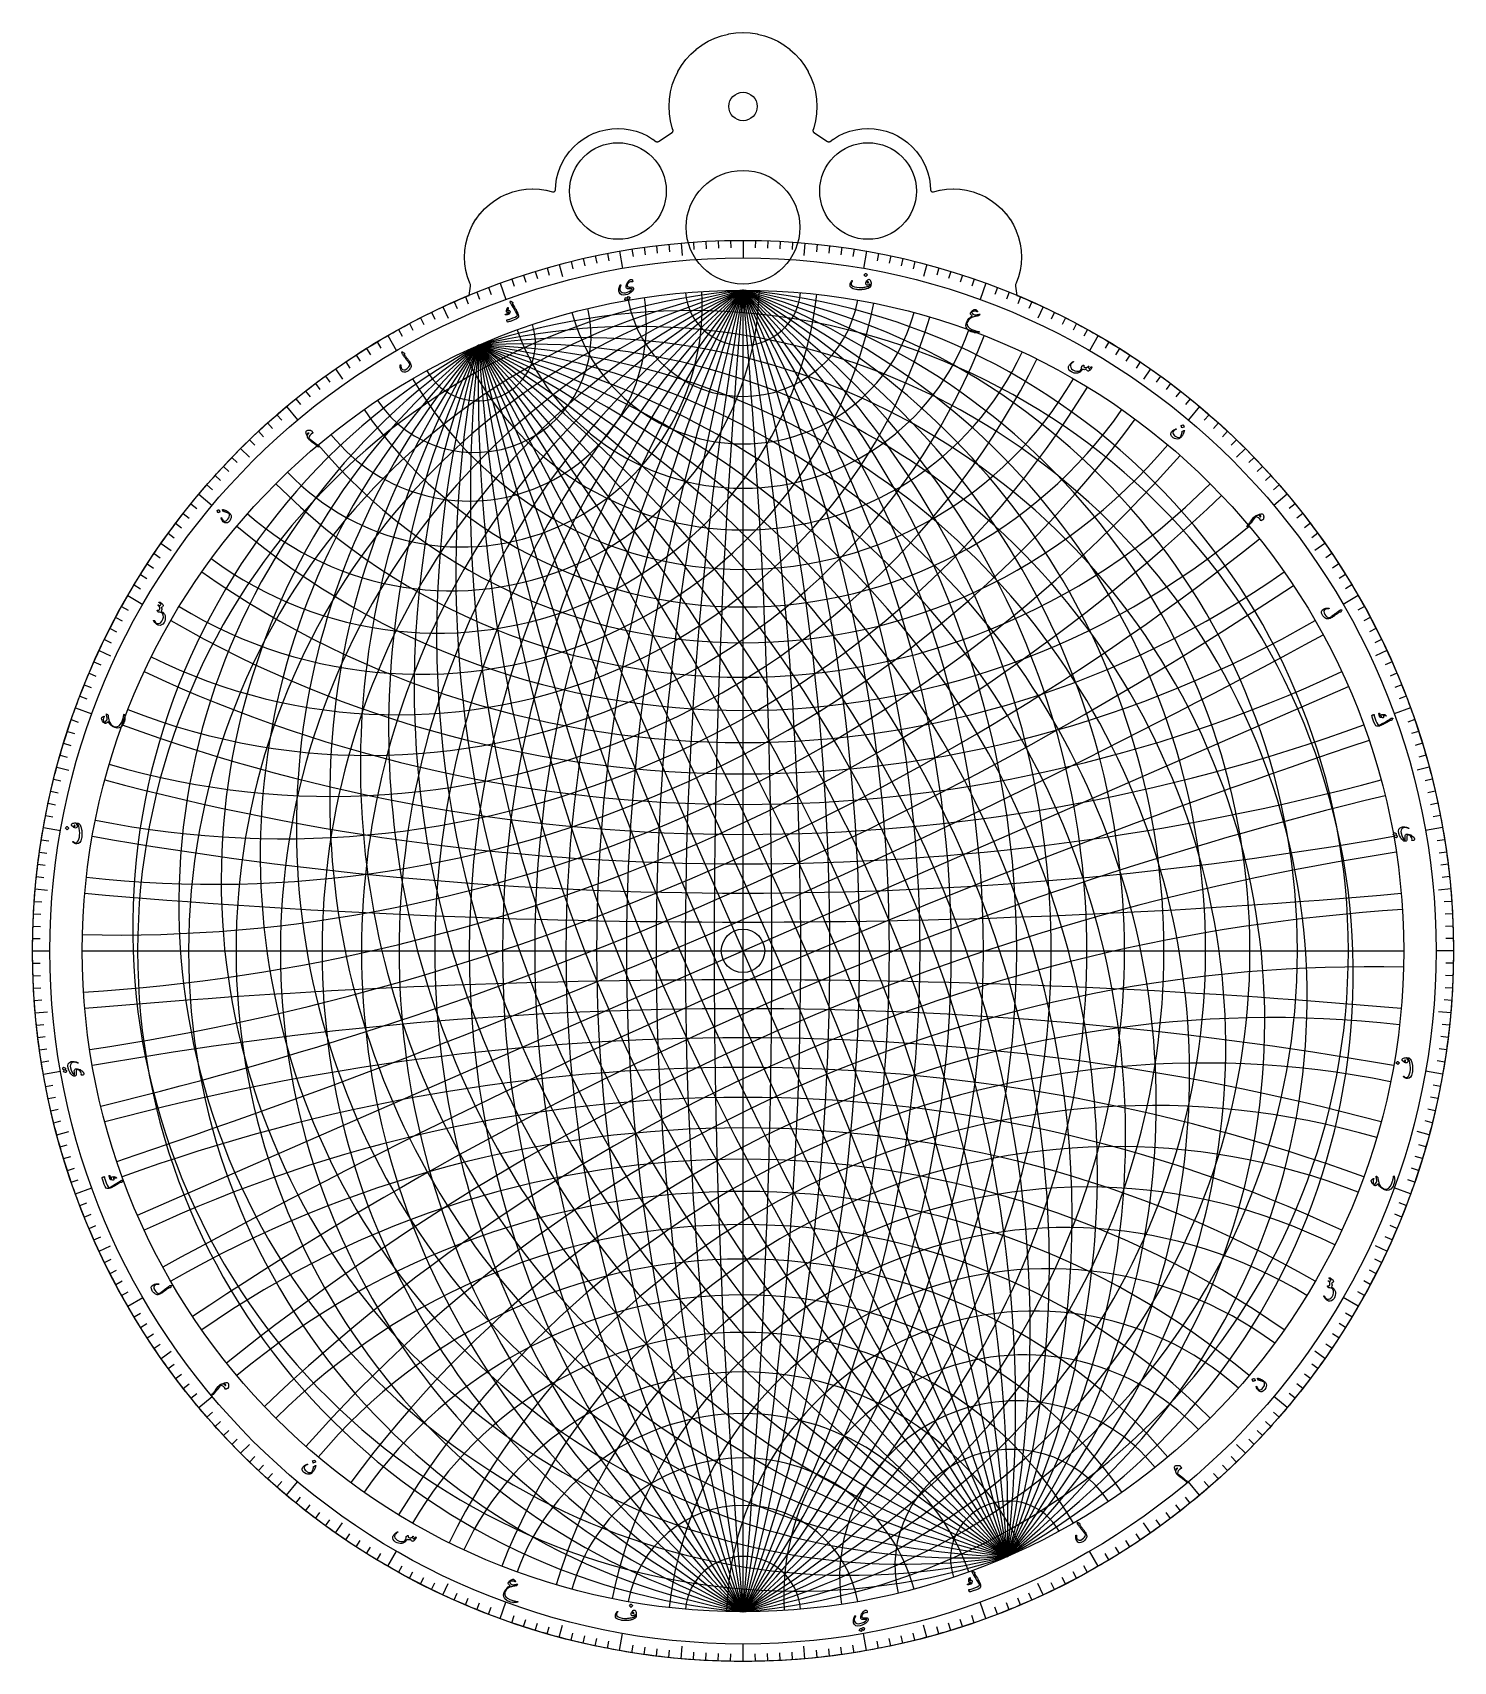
# Model space of a CAD drawing. Header units: millimetres. Extents: x -92 to 92, y -92 to 120.
import ezdxf

# ---------------------------------------------------------------- set-up
doc = ezdxf.new("R2010")
doc.units = ezdxf.units.MM
for name, color, linetype in [('CUT_INNER', 6, 'Continuous'), ('CUT_OUTER', 1, 'Continuous'), ('ENGRAVE', 7, 'Continuous'), ('ENGRAVE_FINE', 8, 'Continuous'), ('TEXT', 5, 'Continuous')]:
    doc.layers.add(name, color=color, linetype=linetype)

msp = doc.modelspace()

# ---------------------------------------------------------------- linework, layer by layer
at = {"layer": 'CUT_INNER'}
for centre, radius in [((0, 109.9377), 1.85), ((-16.28, 98.9302), 6.29), ((16.28, 98.9302), 6.29), ((0, 94.2127), 7.4), ((0, 0), 2.825)]:
    msp.add_circle(centre, radius, dxfattribs=at)
at = {"layer": 'CUT_OUTER'}
msp.add_lwpolyline([(92.4983, -0.5676), (92.493, -1.1351), (92.4843, -1.7026), (92.4721, -2.2701), (92.4565, -2.8374), (92.4373, -3.4047), (92.4147, -3.9718), (92.3886, -4.5388), (92.359, -5.1056), (92.3259, -5.6722), (92.2894, -6.2386), (92.2494, -6.8047), (92.2059, -7.3706), (92.1589, -7.9363), (92.1085, -8.5016), (92.0546, -9.0666), (91.9972, -9.6313), (91.9364, -10.1956), (91.8721, -10.7595), (91.8044, -11.323), (91.7332, -11.8861), (91.6585, -12.4487), (91.5804, -13.0109), (91.4988, -13.5726), (91.4138, -14.1337), (91.3254, -14.6944), (91.2335, -15.2545), (91.1382, -15.814), (91.0394, -16.3729), (90.9373, -16.9312), (90.8317, -17.4889), (90.7226, -18.0459), (90.6102, -18.6022), (90.4944, -19.1578), (90.3751, -19.7127), (90.2524, -20.2669), (90.1264, -20.8203), (89.9969, -21.3729), (89.8641, -21.9247), (89.7279, -22.4757), (89.5883, -23.0258), (89.4453, -23.5751), (89.299, -24.1235), (89.1493, -24.6709), (88.9962, -25.2175), (88.8398, -25.7631), (88.6801, -26.3077), (88.517, -26.8513), (88.3506, -27.394), (88.1808, -27.9356), (88.0077, -28.4761), (87.8314, -29.0156), (87.6517, -29.5539), (87.4687, -30.0912), (87.2824, -30.6273), (87.0928, -31.1623), (86.9, -31.6961), (86.7039, -32.2287), (86.5045, -32.7601), (86.3018, -33.2903), (86.0959, -33.8192), (85.8868, -34.3468), (85.6744, -34.8732), (85.4589, -35.3982), (85.24, -35.9219), (85.018, -36.4443), (84.7928, -36.9652), (84.5644, -37.4848), (84.3328, -38.003), (84.098, -38.5197), (83.8601, -39.035), (83.619, -39.5488), (83.3748, -40.0612), (83.1274, -40.572), (82.8769, -41.0813), (82.6232, -41.589), (82.3665, -42.0952), (82.1067, -42.5998), (81.8437, -43.1028), (81.5777, -43.6042), (81.3086, -44.1039), (81.0365, -44.602), (80.7613, -45.0984), (80.483, -45.5931), (80.2018, -46.0861), (79.9175, -46.5773), (79.6302, -47.0668), (79.3399, -47.5545), (79.0466, -48.0404), (78.7504, -48.5245), (78.4511, -49.0068), (78.149, -49.4873), (77.8438, -49.9659), (77.5358, -50.4426), (77.2248, -50.9174), (76.9109, -51.3902), (76.5942, -51.8612), (76.2745, -52.3302), (75.952, -52.7972), (75.6266, -53.2623), (75.2984, -53.7253), (74.9673, -54.1863), (74.6334, -54.6453), (74.2967, -55.1022), (73.9572, -55.557), (73.6149, -56.0098), (73.2699, -56.4604), (72.922, -56.9089), (72.5715, -57.3553), (72.2182, -57.7995), (71.8622, -58.2415), (71.5035, -58.6814), (71.1421, -59.119), (70.778, -59.5544), (70.4112, -59.9876), (70.0418, -60.4185), (69.6698, -60.8471), (69.2951, -61.2735), (68.9178, -61.6975), (68.538, -62.1192), (68.1555, -62.5386), (67.7705, -62.9556), (67.383, -63.3702), (66.9929, -63.7825), (66.6002, -64.1924), (66.2051, -64.5998), (65.8075, -65.0048), (65.4074, -65.4074), (65.0048, -65.8075), (64.5998, -66.2051), (64.1924, -66.6002), (63.7825, -66.9929), (63.3702, -67.383), (62.9556, -67.7705), (62.5386, -68.1555), (62.1192, -68.538), (61.6975, -68.9178), (61.2735, -69.2951), (60.8471, -69.6698), (60.4185, -70.0418), (59.9876, -70.4112), (59.5544, -70.778), (59.119, -71.1421), (58.6814, -71.5035), (58.2415, -71.8622), (57.7995, -72.2182), (57.3553, -72.5715), (56.9089, -72.922), (56.4604, -73.2699), (56.0098, -73.6149), (55.557, -73.9572), (55.1022, -74.2967), (54.6453, -74.6334), (54.1863, -74.9673), (53.7253, -75.2984), (53.2623, -75.6266), (52.7972, -75.952), (52.3302, -76.2745), (51.8612, -76.5942), (51.3902, -76.9109), (50.9174, -77.2248), (50.4426, -77.5358), (49.9659, -77.8438), (49.4873, -78.149), (49.0068, -78.4511), (48.5245, -78.7504), (48.0404, -79.0466), (47.5545, -79.3399), (47.0668, -79.6302), (46.5773, -79.9175), (46.0861, -80.2018), (45.5931, -80.483), (45.0984, -80.7613), (44.602, -81.0365), (44.1039, -81.3086), (43.6042, -81.5777), (43.1028, -81.8437), (42.5998, -82.1067), (42.0952, -82.3665), (41.589, -82.6232), (41.0813, -82.8769), (40.572, -83.1274), (40.0612, -83.3748), (39.5488, -83.619), (39.035, -83.8601), (38.5197, -84.098), (38.003, -84.3328), (37.4848, -84.5644), (36.9652, -84.7928), (36.4443, -85.018), (35.9219, -85.24), (35.3982, -85.4589), (34.8732, -85.6744), (34.3468, -85.8868), (33.8192, -86.0959), (33.2903, -86.3018), (32.7601, -86.5045), (32.2287, -86.7039), (31.6961, -86.9), (31.1623, -87.0928), (30.6273, -87.2824), (30.0912, -87.4687), (29.5539, -87.6517), (29.0156, -87.8314), (28.4761, -88.0077), (27.9356, -88.1808), (27.394, -88.3506), (26.8513, -88.517), (26.3077, -88.6801), (25.7631, -88.8398), (25.2175, -88.9962), (24.6709, -89.1493), (24.1235, -89.299), (23.5751, -89.4453), (23.0258, -89.5883), (22.4757, -89.7279), (21.9247, -89.8641), (21.3729, -89.9969), (20.8203, -90.1264), (20.2669, -90.2524), (19.7127, -90.3751), (19.1578, -90.4944), (18.6022, -90.6102), (18.0459, -90.7226), (17.4889, -90.8317), (16.9312, -90.9373), (16.3729, -91.0394), (15.814, -91.1382), (15.2545, -91.2335), (14.6944, -91.3254), (14.1337, -91.4138), (13.5726, -91.4988), (13.0109, -91.5804), (12.4487, -91.6585), (11.8861, -91.7332), (11.323, -91.8044), (10.7595, -91.8721), (10.1956, -91.9364), (9.6313, -91.9972), (9.0666, -92.0546), (8.5016, -92.1085), (7.9363, -92.1589), (7.3706, -92.2059), (6.8047, -92.2494), (6.2386, -92.2894), (5.6722, -92.3259), (5.1056, -92.359), (4.5388, -92.3886), (3.9718, -92.4147), (3.4047, -92.4373), (2.8374, -92.4565), (2.2701, -92.4721), (1.7026, -92.4843), (1.1351, -92.493), (0.5676, -92.4983), (0, -92.5), (-0.5676, -92.4983), (-1.1351, -92.493), (-1.7026, -92.4843), (-2.2701, -92.4721), (-2.8374, -92.4565), (-3.4047, -92.4373), (-3.9718, -92.4147), (-4.5388, -92.3886), (-5.1056, -92.359), (-5.6722, -92.3259), (-6.2386, -92.2894), (-6.8047, -92.2494), (-7.3706, -92.2059), (-7.9363, -92.1589), (-8.5016, -92.1085), (-9.0666, -92.0546), (-9.6313, -91.9972), (-10.1956, -91.9364), (-10.7595, -91.8721), (-11.323, -91.8044), (-11.8861, -91.7332), (-12.4487, -91.6585), (-13.0109, -91.5804), (-13.5726, -91.4988), (-14.1337, -91.4138), (-14.6944, -91.3254), (-15.2545, -91.2335), (-15.814, -91.1382), (-16.3729, -91.0394), (-16.9312, -90.9373), (-17.4889, -90.8317), (-18.0459, -90.7226), (-18.6022, -90.6102), (-19.1578, -90.4944), (-19.7127, -90.3751), (-20.2669, -90.2524), (-20.8203, -90.1264), (-21.3729, -89.9969), (-21.9247, -89.8641), (-22.4757, -89.7279), (-23.0258, -89.5883), (-23.5751, -89.4453), (-24.1235, -89.299), (-24.6709, -89.1493), (-25.2175, -88.9962), (-25.7631, -88.8398), (-26.3077, -88.6801), (-26.8513, -88.517), (-27.394, -88.3506), (-27.9356, -88.1808), (-28.4761, -88.0077), (-29.0156, -87.8314), (-29.5539, -87.6517), (-30.0912, -87.4687), (-30.6273, -87.2824), (-31.1623, -87.0928), (-31.6961, -86.9), (-32.2287, -86.7039), (-32.7601, -86.5045), (-33.2903, -86.3018), (-33.8192, -86.0959), (-34.3468, -85.8868), (-34.8732, -85.6744), (-35.3982, -85.4589), (-35.9219, -85.24), (-36.4443, -85.018), (-36.9652, -84.7928), (-37.4848, -84.5644), (-38.003, -84.3328), (-38.5197, -84.098), (-39.035, -83.8601), (-39.5488, -83.619), (-40.0612, -83.3748), (-40.572, -83.1274), (-41.0813, -82.8769), (-41.589, -82.6232), (-42.0952, -82.3665), (-42.5998, -82.1067), (-43.1028, -81.8437), (-43.6042, -81.5777), (-44.1039, -81.3086), (-44.602, -81.0365), (-45.0984, -80.7613), (-45.5931, -80.483), (-46.0861, -80.2018), (-46.5773, -79.9175), (-47.0668, -79.6302), (-47.5545, -79.3399), (-48.0404, -79.0466), (-48.5245, -78.7504), (-49.0068, -78.4511), (-49.4873, -78.149), (-49.9659, -77.8438), (-50.4426, -77.5358), (-50.9174, -77.2248), (-51.3902, -76.9109), (-51.8612, -76.5942), (-52.3302, -76.2745), (-52.7972, -75.952), (-53.2623, -75.6266), (-53.7253, -75.2984), (-54.1863, -74.9673), (-54.6453, -74.6334), (-55.1022, -74.2967), (-55.557, -73.9572), (-56.0098, -73.6149), (-56.4604, -73.2699), (-56.9089, -72.922), (-57.3553, -72.5715), (-57.7995, -72.2182), (-58.2415, -71.8622), (-58.6814, -71.5035), (-59.119, -71.1421), (-59.5544, -70.778), (-59.9876, -70.4112), (-60.4185, -70.0418), (-60.8471, -69.6698), (-61.2735, -69.2951), (-61.6975, -68.9178), (-62.1192, -68.538), (-62.5386, -68.1555), (-62.9556, -67.7705), (-63.3702, -67.383), (-63.7825, -66.9929), (-64.1924, -66.6002), (-64.5998, -66.2051), (-65.0048, -65.8075), (-65.4074, -65.4074), (-65.8075, -65.0048), (-66.2051, -64.5998), (-66.6002, -64.1924), (-66.9929, -63.7825), (-67.383, -63.3702), (-67.7705, -62.9556), (-68.1555, -62.5386), (-68.538, -62.1192), (-68.9178, -61.6975), (-69.2951, -61.2735), (-69.6698, -60.8471), (-70.0418, -60.4185), (-70.4112, -59.9876), (-70.778, -59.5544), (-71.1421, -59.119), (-71.5035, -58.6814), (-71.8622, -58.2415), (-72.2182, -57.7995), (-72.5715, -57.3553), (-72.922, -56.9089), (-73.2699, -56.4604), (-73.6149, -56.0098), (-73.9572, -55.557), (-74.2967, -55.1022), (-74.6334, -54.6453), (-74.9673, -54.1863), (-75.2984, -53.7253), (-75.6266, -53.2623), (-75.952, -52.7972), (-76.2745, -52.3302), (-76.5942, -51.8612), (-76.9109, -51.3902), (-77.2248, -50.9174), (-77.5358, -50.4426), (-77.8438, -49.9659), (-78.149, -49.4873), (-78.4511, -49.0068), (-78.7504, -48.5245), (-79.0466, -48.0404), (-79.3399, -47.5545), (-79.6302, -47.0668), (-79.9175, -46.5773), (-80.2018, -46.0861), (-80.483, -45.5931), (-80.7613, -45.0984), (-81.0365, -44.602), (-81.3086, -44.1039), (-81.5777, -43.6042), (-81.8437, -43.1028), (-82.1067, -42.5998), (-82.3665, -42.0952), (-82.6232, -41.589), (-82.8769, -41.0813), (-83.1274, -40.572), (-83.3748, -40.0612), (-83.619, -39.5488), (-83.8601, -39.035), (-84.098, -38.5197), (-84.3328, -38.003), (-84.5644, -37.4848), (-84.7928, -36.9652), (-85.018, -36.4443), (-85.24, -35.9219), (-85.4589, -35.3982), (-85.6744, -34.8732), (-85.8868, -34.3468), (-86.0959, -33.8192), (-86.3018, -33.2903), (-86.5045, -32.7601), (-86.7039, -32.2287), (-86.9, -31.6961), (-87.0928, -31.1623), (-87.2824, -30.6273), (-87.4687, -30.0912), (-87.6517, -29.5539), (-87.8314, -29.0156), (-88.0077, -28.4761), (-88.1808, -27.9356), (-88.3506, -27.394), (-88.517, -26.8513), (-88.6801, -26.3077), (-88.8398, -25.7631), (-88.9962, -25.2175), (-89.1493, -24.6709), (-89.299, -24.1235), (-89.4453, -23.5751), (-89.5883, -23.0258), (-89.7279, -22.4757), (-89.8641, -21.9247), (-89.9969, -21.3729), (-90.1264, -20.8203), (-90.2524, -20.2669), (-90.3751, -19.7127), (-90.4944, -19.1578), (-90.6102, -18.6022), (-90.7226, -18.0459), (-90.8317, -17.4889), (-90.9373, -16.9312), (-91.0394, -16.3729), (-91.1382, -15.814), (-91.2335, -15.2545), (-91.3254, -14.6944), (-91.4138, -14.1337), (-91.4988, -13.5726), (-91.5804, -13.0109), (-91.6585, -12.4487), (-91.7332, -11.8861), (-91.8044, -11.323), (-91.8721, -10.7595), (-91.9364, -10.1956), (-91.9972, -9.6313), (-92.0546, -9.0666), (-92.1085, -8.5016), (-92.1589, -7.9363), (-92.2059, -7.3706), (-92.2494, -6.8047), (-92.2894, -6.2386), (-92.3259, -5.6722), (-92.359, -5.1056), (-92.3886, -4.5388), (-92.4147, -3.9718), (-92.4373, -3.4047), (-92.4565, -2.8374), (-92.4721, -2.2701), (-92.4843, -1.7026), (-92.493, -1.1351), (-92.4983, -0.5676), (-92.5, 0), (-92.4983, 0.5676), (-92.493, 1.1351), (-92.4843, 1.7026), (-92.4721, 2.2701), (-92.4565, 2.8374), (-92.4373, 3.4047), (-92.4147, 3.9718), (-92.3886, 4.5388), (-92.359, 5.1056), (-92.3259, 5.6722), (-92.2894, 6.2386), (-92.2494, 6.8047), (-92.2059, 7.3706), (-92.1589, 7.9363), (-92.1085, 8.5016), (-92.0546, 9.0666), (-91.9972, 9.6313), (-91.9364, 10.1956), (-91.8721, 10.7595), (-91.8044, 11.323), (-91.7332, 11.8861), (-91.6585, 12.4487), (-91.5804, 13.0109), (-91.4988, 13.5726), (-91.4138, 14.1337), (-91.3254, 14.6944), (-91.2335, 15.2545), (-91.1382, 15.814), (-91.0394, 16.3729), (-90.9373, 16.9312), (-90.8317, 17.4889), (-90.7226, 18.0459), (-90.6102, 18.6022), (-90.4944, 19.1578), (-90.3751, 19.7127), (-90.2524, 20.2669), (-90.1264, 20.8203), (-89.9969, 21.3729), (-89.8641, 21.9247), (-89.7279, 22.4757), (-89.5883, 23.0258), (-89.4453, 23.5751), (-89.299, 24.1235), (-89.1493, 24.6709), (-88.9962, 25.2175), (-88.8398, 25.7631), (-88.6801, 26.3077), (-88.517, 26.8513), (-88.3506, 27.394), (-88.1808, 27.9356), (-88.0077, 28.4761), (-87.8314, 29.0156), (-87.6517, 29.5539), (-87.4687, 30.0912), (-87.2824, 30.6273), (-87.0928, 31.1623), (-86.9, 31.6961), (-86.7039, 32.2287), (-86.5045, 32.7601), (-86.3018, 33.2903), (-86.0959, 33.8192), (-85.8868, 34.3468), (-85.6744, 34.8732), (-85.4589, 35.3982), (-85.24, 35.9219), (-85.018, 36.4443), (-84.7928, 36.9652), (-84.5644, 37.4848), (-84.3328, 38.003), (-84.098, 38.5197), (-83.8601, 39.035), (-83.619, 39.5488), (-83.3748, 40.0612), (-83.1274, 40.572), (-82.8769, 41.0813), (-82.6232, 41.589), (-82.3665, 42.0952), (-82.1067, 42.5998), (-81.8437, 43.1028), (-81.5777, 43.6042), (-81.3086, 44.1039), (-81.0365, 44.602), (-80.7613, 45.0984), (-80.483, 45.5931), (-80.2018, 46.0861), (-79.9175, 46.5773), (-79.6302, 47.0668), (-79.3399, 47.5545), (-79.0466, 48.0404), (-78.7504, 48.5245), (-78.4511, 49.0068), (-78.149, 49.4873), (-77.8438, 49.9659), (-77.5358, 50.4426), (-77.2248, 50.9174), (-76.9109, 51.3902), (-76.5942, 51.8612), (-76.2745, 52.3302), (-75.952, 52.7972), (-75.6266, 53.2623), (-75.2984, 53.7253), (-74.9673, 54.1863), (-74.6334, 54.6453), (-74.2967, 55.1022), (-73.9572, 55.557), (-73.6149, 56.0098), (-73.2699, 56.4604), (-72.922, 56.9089), (-72.5715, 57.3553), (-72.2182, 57.7995), (-71.8622, 58.2415), (-71.5035, 58.6814), (-71.1421, 59.119), (-70.778, 59.5544), (-70.4112, 59.9876), (-70.0418, 60.4185), (-69.6698, 60.8471), (-69.2951, 61.2735), (-68.9178, 61.6975), (-68.538, 62.1192), (-68.1555, 62.5386), (-67.7705, 62.9556), (-67.383, 63.3702), (-66.9929, 63.7825), (-66.6002, 64.1924), (-66.2051, 64.5998), (-65.8075, 65.0048), (-65.4074, 65.4074), (-65.0048, 65.8075), (-64.5998, 66.2051), (-64.1924, 66.6002), (-63.7825, 66.9929), (-63.3702, 67.383), (-62.9556, 67.7705), (-62.5386, 68.1555), (-62.1192, 68.538), (-61.6975, 68.9178), (-61.2735, 69.2951), (-60.8471, 69.6698), (-60.4185, 70.0418), (-59.9876, 70.4112), (-59.5544, 70.778), (-59.119, 71.1421), (-58.6814, 71.5035), (-58.2415, 71.8622), (-57.7995, 72.2182), (-57.3553, 72.5715), (-56.9089, 72.922), (-56.4604, 73.2699), (-56.0098, 73.6149), (-55.557, 73.9572), (-55.1022, 74.2967), (-54.6453, 74.6334), (-54.1863, 74.9673), (-53.7253, 75.2984), (-53.2623, 75.6266), (-52.7972, 75.952), (-52.3302, 76.2745), (-51.8612, 76.5942), (-51.3902, 76.9109), (-50.9174, 77.2248), (-50.4426, 77.5358), (-49.9659, 77.8438), (-49.4873, 78.149), (-49.0068, 78.4511), (-48.5245, 78.7504), (-48.0404, 79.0466), (-47.5545, 79.3399), (-47.0668, 79.6302), (-46.5773, 79.9175), (-46.0861, 80.2018), (-45.5931, 80.483), (-45.0984, 80.7613), (-44.602, 81.0365), (-44.1039, 81.3086), (-43.6042, 81.5777), (-43.1028, 81.8437), (-42.5998, 82.1067), (-42.0952, 82.3665), (-41.589, 82.6232), (-41.0813, 82.8769), (-40.572, 83.1274), (-40.0612, 83.3748), (-39.5488, 83.619), (-39.035, 83.8601), (-38.5197, 84.098), (-38.003, 84.3328), (-37.4848, 84.5644), (-36.9652, 84.7928), (-36.4443, 85.018), (-35.9219, 85.24), (-35.6722, 85.3444), (-35.4693, 86.5616), (-35.4659, 86.5917), (-35.4655, 86.622), (-35.4681, 86.6523), (-35.4738, 86.6821), (-35.4825, 86.7111), (-35.4941, 86.7392), (-35.5809, 86.9228), (-35.5865, 86.9364), (-35.8751, 87.743), (-35.8794, 87.7571), (-36.0876, 88.5881), (-36.0905, 88.6025), (-36.2162, 89.45), (-36.2176, 89.4646), (-36.2596, 90.3203), (-36.2596, 90.335), (-36.2176, 91.1907), (-36.2162, 91.2053), (-36.0905, 92.0528), (-36.0876, 92.0672), (-35.8794, 92.8982), (-35.8751, 92.9123), (-35.5865, 93.7189), (-35.5809, 93.7325), (-35.2146, 94.507), (-35.2077, 94.52), (-34.7672, 95.2548), (-34.7591, 95.267), (-34.2487, 95.9551), (-34.2394, 95.9665), (-33.6641, 96.6013), (-33.6537, 96.6117), (-33.0189, 97.187), (-33.0075, 97.1964), (-32.3194, 97.7067), (-32.3071, 97.7149), (-31.5723, 98.1553), (-31.5593, 98.1623), (-30.7849, 98.5286), (-30.7713, 98.5342), (-29.9647, 98.8228), (-29.9506, 98.8271), (-29.1195, 99.0352), (-29.1051, 99.0381), (-28.2577, 99.1638), (-28.243, 99.1653), (-27.3874, 99.2073), (-27.3726, 99.2073), (-26.517, 99.1653), (-26.5023, 99.1638), (-25.6549, 99.0381), (-25.6405, 99.0352), (-24.8094, 98.8271), (-24.7986, 98.8238), (-24.7708, 98.8168), (-24.7424, 98.8125), (-24.7138, 98.8109), (-24.6852, 98.812), (-24.6568, 98.8159), (-24.6289, 98.8225), (-24.6017, 98.8317), (-24.5756, 98.8434), (-24.5507, 98.8576), (-24.5272, 98.8741), (-24.5055, 98.8928), (-24.4856, 98.9134), (-24.4678, 98.9359), (-24.4522, 98.96), (-24.439, 98.9854), (-24.4282, 99.012), (-24.4201, 99.0395), (-24.4146, 99.0676), (-24.4118, 99.0961), (-24.3812, 99.7207), (-24.3797, 99.7353), (-24.2647, 100.5109), (-24.2618, 100.5253), (-24.0713, 101.2859), (-24.067, 101.3), (-23.8029, 102.0383), (-23.7972, 102.0519), (-23.462, 102.7607), (-23.4551, 102.7736), (-23.0519, 103.4462), (-23.0438, 103.4584), (-22.5767, 104.0882), (-22.5674, 104.0996), (-22.0408, 104.6805), (-22.0304, 104.6909), (-21.4494, 105.2175), (-21.438, 105.2268), (-20.8083, 105.6939), (-20.796, 105.7021), (-20.1235, 106.1052), (-20.1105, 106.1121), (-19.4017, 106.4474), (-19.3881, 106.453), (-18.6499, 106.7172), (-18.6358, 106.7214), (-17.8752, 106.912), (-17.8608, 106.9148), (-17.0851, 107.0299), (-17.0705, 107.0313), (-16.2874, 107.0698), (-16.2726, 107.0698), (-15.4895, 107.0313), (-15.4749, 107.0299), (-14.6992, 106.9148), (-14.6848, 106.912), (-13.9242, 106.7214), (-13.9101, 106.7172), (-13.1719, 106.453), (-13.1583, 106.4474), (-12.4495, 106.1121), (-12.4365, 106.1052), (-11.764, 105.7021), (-11.7517, 105.6939), (-11.3504, 105.3963), (-11.325, 105.3793), (-11.2979, 105.3651), (-11.2696, 105.3537), (-11.2403, 105.3452), (-11.2102, 105.3397), (-11.1798, 105.3373), (-11.1492, 105.3381), (-11.1189, 105.3419), (-11.0892, 105.3488), (-11.0603, 105.3587), (-11.0325, 105.3714), (-11.0062, 105.387), (-9.2377, 106.5561), (-9.2148, 106.573), (-9.1935, 106.5919), (-9.1741, 106.6128), (-9.1567, 106.6354), (-9.1416, 106.6595), (-9.1288, 106.685), (-9.1186, 106.7116), (-9.1109, 106.739), (-9.1058, 106.7671), (-9.1034, 106.7955), (-9.1037, 106.8239), (-9.1067, 106.8523), (-9.1124, 106.8802), (-9.1207, 106.9075), (-9.2033, 107.1382), (-9.2076, 107.1523), (-9.4334, 108.0537), (-9.4362, 108.0682), (-9.5726, 108.9874), (-9.574, 109.0021), (-9.6196, 109.9303), (-9.6196, 109.945), (-9.574, 110.8732), (-9.5726, 110.8879), (-9.4362, 111.8071), (-9.4334, 111.8216), (-9.2076, 112.723), (-9.2033, 112.7371), (-8.8902, 113.6121), (-8.8846, 113.6257), (-8.4872, 114.4658), (-8.4803, 114.4788), (-8.0025, 115.2759), (-7.9944, 115.2882), (-7.4407, 116.0346), (-7.4314, 116.046), (-6.8073, 116.7346), (-6.7969, 116.745), (-6.1083, 117.3691), (-6.0969, 117.3784), (-5.3505, 117.932), (-5.3383, 117.9402), (-4.5412, 118.4179), (-4.5282, 118.4249), (-3.6881, 118.8222), (-3.6745, 118.8279), (-2.7995, 119.1409), (-2.7854, 119.1452), (-1.8839, 119.371), (-1.8695, 119.3739), (-0.9502, 119.5102), (-0.9356, 119.5117), (-0.0074, 119.5573), (0.0074, 119.5573), (0.9356, 119.5117), (0.9502, 119.5102), (1.8695, 119.3739), (1.8839, 119.371), (2.7854, 119.1452), (2.7995, 119.1409), (3.6745, 118.8279), (3.6881, 118.8222), (4.5282, 118.4249), (4.5412, 118.4179), (5.3383, 117.9402), (5.3505, 117.932), (6.0969, 117.3784), (6.1083, 117.3691), (6.7969, 116.745), (6.8073, 116.7346), (7.4314, 116.046), (7.4407, 116.0346), (7.9944, 115.2882), (8.0025, 115.2759), (8.4803, 114.4788), (8.4872, 114.4658), (8.8846, 113.6257), (8.8902, 113.6121), (9.2033, 112.7371), (9.2076, 112.723), (9.4334, 111.8216), (9.4362, 111.8071), (9.5726, 110.8879), (9.574, 110.8732), (9.6196, 109.945), (9.6196, 109.9303), (9.574, 109.0021), (9.5726, 108.9874), (9.4362, 108.0682), (9.4334, 108.0537), (9.2076, 107.1523), (9.2033, 107.1382), (9.1207, 106.9075), (9.1124, 106.8802), (9.1067, 106.8523), (9.1037, 106.8239), (9.1034, 106.7955), (9.1058, 106.7671), (9.1109, 106.739), (9.1186, 106.7116), (9.1288, 106.685), (9.1416, 106.6595), (9.1567, 106.6354), (9.1741, 106.6128), (9.1935, 106.5919), (9.2148, 106.573), (9.2377, 106.5561), (11.0062, 105.387), (11.0325, 105.3714), (11.0603, 105.3587), (11.0892, 105.3488), (11.1189, 105.3419), (11.1492, 105.3381), (11.1798, 105.3373), (11.2102, 105.3397), (11.2403, 105.3452), (11.2696, 105.3537), (11.2979, 105.3651), (11.325, 105.3793), (11.3504, 105.3963), (11.7517, 105.6939), (11.764, 105.7021), (12.4365, 106.1052), (12.4495, 106.1121), (13.1583, 106.4474), (13.1719, 106.453), (13.9101, 106.7172), (13.9242, 106.7214), (14.6848, 106.912), (14.6992, 106.9148), (15.4749, 107.0299), (15.4895, 107.0313), (16.2726, 107.0698), (16.2874, 107.0698), (17.0705, 107.0313), (17.0851, 107.0299), (17.8608, 106.9148), (17.8752, 106.912), (18.6358, 106.7214), (18.6499, 106.7172), (19.3881, 106.453), (19.4017, 106.4474), (20.1105, 106.1121), (20.1235, 106.1052), (20.796, 105.7021), (20.8083, 105.6939), (21.438, 105.2268), (21.4494, 105.2175), (22.0304, 104.6909), (22.0408, 104.6805), (22.5674, 104.0996), (22.5767, 104.0882), (23.0438, 103.4584), (23.0519, 103.4462), (23.4551, 102.7736), (23.462, 102.7607), (23.7972, 102.0519), (23.8029, 102.0383), (24.067, 101.3), (24.0713, 101.2859), (24.2618, 100.5253), (24.2647, 100.5109), (24.3797, 99.7353), (24.3812, 99.7207), (24.4118, 99.0961), (24.4146, 99.0676), (24.4201, 99.0395), (24.4282, 99.012), (24.439, 98.9854), (24.4522, 98.96), (24.4678, 98.9359), (24.4856, 98.9134), (24.5055, 98.8928), (24.5272, 98.8741), (24.5507, 98.8576), (24.5756, 98.8434), (24.6017, 98.8317), (24.6289, 98.8225), (24.6568, 98.8159), (24.6852, 98.812), (24.7138, 98.8109), (24.7424, 98.8125), (24.7708, 98.8168), (24.7986, 98.8238), (24.8094, 98.8271), (25.6405, 99.0352), (25.6549, 99.0381), (26.5023, 99.1638), (26.517, 99.1653), (27.3726, 99.2073), (27.3874, 99.2073), (28.243, 99.1653), (28.2577, 99.1638), (29.1051, 99.0381), (29.1195, 99.0352), (29.9506, 98.8271), (29.9647, 98.8228), (30.7713, 98.5342), (30.7849, 98.5286), (31.5593, 98.1623), (31.5723, 98.1553), (32.3071, 97.7149), (32.3194, 97.7067), (33.0075, 97.1964), (33.0189, 97.187), (33.6537, 96.6117), (33.6641, 96.6013), (34.2394, 95.9665), (34.2487, 95.9551), (34.7591, 95.267), (34.7672, 95.2548), (35.2077, 94.52), (35.2146, 94.507), (35.5809, 93.7325), (35.5865, 93.7189), (35.8751, 92.9123), (35.8794, 92.8982), (36.0876, 92.0672), (36.0905, 92.0528), (36.2162, 91.2053), (36.2176, 91.1907), (36.2596, 90.335), (36.2596, 90.3203), (36.2176, 89.4646), (36.2162, 89.45), (36.0905, 88.6025), (36.0876, 88.5881), (35.8794, 87.7571), (35.8751, 87.743), (35.5865, 86.9364), (35.5809, 86.9228), (35.4941, 86.7392), (35.4825, 86.7111), (35.4738, 86.6821), (35.4681, 86.6523), (35.4655, 86.622), (35.4659, 86.5917), (35.4693, 86.5616), (35.6722, 85.3444), (35.9219, 85.24), (36.4443, 85.018), (36.9652, 84.7928), (37.4848, 84.5644), (38.003, 84.3328), (38.5197, 84.098), (39.035, 83.8601), (39.5488, 83.619), (40.0612, 83.3748), (40.572, 83.1274), (41.0813, 82.8769), (41.589, 82.6232), (42.0952, 82.3665), (42.5998, 82.1067), (43.1028, 81.8437), (43.6042, 81.5777), (44.1039, 81.3086), (44.602, 81.0365), (45.0984, 80.7613), (45.5931, 80.483), (46.0861, 80.2018), (46.5773, 79.9175), (47.0668, 79.6302), (47.5545, 79.3399), (48.0404, 79.0466), (48.5245, 78.7504), (49.0068, 78.4511), (49.4873, 78.149), (49.9659, 77.8438), (50.4426, 77.5358), (50.9174, 77.2248), (51.3902, 76.9109), (51.8612, 76.5942), (52.3302, 76.2745), (52.7972, 75.952), (53.2623, 75.6266), (53.7253, 75.2984), (54.1863, 74.9673), (54.6453, 74.6334), (55.1022, 74.2967), (55.557, 73.9572), (56.0098, 73.6149), (56.4604, 73.2699), (56.9089, 72.922), (57.3553, 72.5715), (57.7995, 72.2182), (58.2415, 71.8622), (58.6814, 71.5035), (59.119, 71.1421), (59.5544, 70.778), (59.9876, 70.4112), (60.4185, 70.0418), (60.8471, 69.6698), (61.2735, 69.2951), (61.6975, 68.9178), (62.1192, 68.538), (62.5386, 68.1555), (62.9556, 67.7705), (63.3702, 67.383), (63.7825, 66.9929), (64.1924, 66.6002), (64.5998, 66.2051), (65.0048, 65.8075), (65.4074, 65.4074), (65.8075, 65.0048), (66.2051, 64.5998), (66.6002, 64.1924), (66.9929, 63.7825), (67.383, 63.3702), (67.7705, 62.9556), (68.1555, 62.5386), (68.538, 62.1192), (68.9178, 61.6975), (69.2951, 61.2735), (69.6698, 60.8471), (70.0418, 60.4185), (70.4112, 59.9876), (70.778, 59.5544), (71.1421, 59.119), (71.5035, 58.6814), (71.8622, 58.2415), (72.2182, 57.7995), (72.5715, 57.3553), (72.922, 56.9089), (73.2699, 56.4604), (73.6149, 56.0098), (73.9572, 55.557), (74.2967, 55.1022), (74.6334, 54.6453), (74.9673, 54.1863), (75.2984, 53.7253), (75.6266, 53.2623), (75.952, 52.7972), (76.2745, 52.3302), (76.5942, 51.8612), (76.9109, 51.3902), (77.2248, 50.9174), (77.5358, 50.4426), (77.8438, 49.9659), (78.149, 49.4873), (78.4511, 49.0068), (78.7504, 48.5245), (79.0466, 48.0404), (79.3399, 47.5545), (79.6302, 47.0668), (79.9175, 46.5773), (80.2018, 46.0861), (80.483, 45.5931), (80.7613, 45.0984), (81.0365, 44.602), (81.3086, 44.1039), (81.5777, 43.6042), (81.8437, 43.1028), (82.1067, 42.5998), (82.3665, 42.0952), (82.6232, 41.589), (82.8769, 41.0813), (83.1274, 40.572), (83.3748, 40.0612), (83.619, 39.5488), (83.8601, 39.035), (84.098, 38.5197), (84.3328, 38.003), (84.5644, 37.4848), (84.7928, 36.9652), (85.018, 36.4443), (85.24, 35.9219), (85.4589, 35.3982), (85.6744, 34.8732), (85.8868, 34.3468), (86.0959, 33.8192), (86.3018, 33.2903), (86.5045, 32.7601), (86.7039, 32.2287), (86.9, 31.6961), (87.0928, 31.1623), (87.2824, 30.6273), (87.4687, 30.0912), (87.6517, 29.5539), (87.8314, 29.0156), (88.0077, 28.4761), (88.1808, 27.9356), (88.3506, 27.394), (88.517, 26.8513), (88.6801, 26.3077), (88.8398, 25.7631), (88.9962, 25.2175), (89.1493, 24.6709), (89.299, 24.1235), (89.4453, 23.5751), (89.5883, 23.0258), (89.7279, 22.4757), (89.8641, 21.9247), (89.9969, 21.3729), (90.1264, 20.8203), (90.2524, 20.2669), (90.3751, 19.7127), (90.4944, 19.1578), (90.6102, 18.6022), (90.7226, 18.0459), (90.8317, 17.4889), (90.9373, 16.9312), (91.0394, 16.3729), (91.1382, 15.814), (91.2335, 15.2545), (91.3254, 14.6944), (91.4138, 14.1337), (91.4988, 13.5726), (91.5804, 13.0109), (91.6585, 12.4487), (91.7332, 11.8861), (91.8044, 11.323), (91.8721, 10.7595), (91.9364, 10.1956), (91.9972, 9.6313), (92.0546, 9.0666), (92.1085, 8.5016), (92.1589, 7.9363), (92.2059, 7.3706), (92.2494, 6.8047), (92.2894, 6.2386), (92.3259, 5.6722), (92.359, 5.1056), (92.3886, 4.5388), (92.4147, 3.9718), (92.4373, 3.4047), (92.4565, 2.8374), (92.4721, 2.2701), (92.4843, 1.7026), (92.493, 1.1351), (92.4983, 0.5676), (92.5, 0)], close=True, dxfattribs=at)
at = {"layer": 'ENGRAVE'}
for points in [[(-8.0619, 92.148), (-7.9208, 90.5354)], [(0, 92.5), (0, 90.2338)], [(8.0619, 92.148), (7.9208, 90.5354)], [(-23.9408, 89.3481), (-23.5218, 87.7845)], [(-16.0625, 91.0947), (-15.6689, 88.8629)], [(16.0625, 91.0947), (15.6689, 88.8629)], [(23.9408, 89.3481), (23.5218, 87.7845)], [(-31.6369, 86.9216), (-30.8618, 84.792)], [(0, -86.025), (0, 86.025)], [(31.6369, 86.9216), (30.8618, 84.792)], [(-39.0922, 83.8335), (-38.4081, 82.3664)], [(39.0922, 83.8335), (38.4081, 82.3664)], [(-46.25, 80.1073), (-45.1169, 78.1447)], [(46.25, 80.1073), (45.1169, 78.1447)], [(-53.0558, 75.7716), (-52.1273, 74.4456)], [(53.0558, 75.7716), (52.1273, 74.4456)], [(-59.4579, 70.8591), (-58.0011, 69.1231)], [(59.4579, 70.8591), (58.0011, 69.1231)], [(-65.4074, 65.4074), (-64.2627, 64.2627)], [(65.4074, 65.4074), (64.2627, 64.2627)], [(-70.8591, 59.4579), (-69.1231, 58.0011)], [(70.8591, 59.4579), (69.1231, 58.0011)], [(-75.7716, 53.0558), (-74.4456, 52.1273)], [(75.7716, 53.0558), (74.4456, 52.1273)], [(-80.1073, 46.25), (-78.1447, 45.1169)], [(80.1073, 46.25), (78.1447, 45.1169)], [(-83.8335, 39.0922), (-82.3664, 38.4081)], [(83.8335, 39.0922), (82.3664, 38.4081)], [(-78.8401, -34.4171), (78.8401, 34.4171)], [(-86.9216, 31.6369), (-84.792, 30.8618)], [(86.9216, 31.6369), (84.792, 30.8618)], [(-89.3481, 23.9408), (-87.7845, 23.5218)], [(89.3481, 23.9408), (87.7845, 23.5218)], [(-91.0947, 16.0625), (-88.8629, 15.6689)], [(91.0947, 16.0625), (88.8629, 15.6689)], [(-92.148, 8.0619), (-90.5354, 7.9208)], [(92.148, 8.0619), (90.5354, 7.9208)], [(-92.5, 0), (-90.2338, 0)], [(-86.025, 0), (86.025, 0)], [(-86.025, 0), (86.025, 0)], [(92.5, 0), (90.2338, 0)], [(-92.148, -8.0619), (-90.5354, -7.9208)], [(92.148, -8.0619), (90.5354, -7.9208)], [(-91.0947, -16.0625), (-88.8629, -15.6689)], [(91.0947, -16.0625), (88.8629, -15.6689)], [(-89.3481, -23.9408), (-87.7845, -23.5218)], [(89.3481, -23.9408), (87.7845, -23.5218)], [(-86.9216, -31.6369), (-84.792, -30.8618)], [(86.9216, -31.6369), (84.792, -30.8618)], [(-83.8335, -39.0922), (-82.3664, -38.4081)], [(83.8335, -39.0922), (82.3664, -38.4081)], [(-80.1073, -46.25), (-78.1447, -45.1169)], [(80.1073, -46.25), (78.1447, -45.1169)], [(-75.7716, -53.0558), (-74.4456, -52.1273)], [(75.7716, -53.0558), (74.4456, -52.1273)], [(-70.8591, -59.4579), (-69.1231, -58.0011)], [(70.8591, -59.4579), (69.1231, -58.0011)], [(-65.4074, -65.4074), (-64.2627, -64.2627)], [(65.4074, -65.4074), (64.2627, -64.2627)], [(-59.4579, -70.8591), (-58.0011, -69.1231)], [(59.4579, -70.8591), (58.0011, -69.1231)], [(-53.0558, -75.7716), (-52.1273, -74.4456)], [(53.0558, -75.7716), (52.1273, -74.4456)], [(-46.25, -80.1073), (-45.1169, -78.1447)], [(46.25, -80.1073), (45.1169, -78.1447)], [(-39.0922, -83.8335), (-38.4081, -82.3664)], [(39.0922, -83.8335), (38.4081, -82.3664)], [(-31.6369, -86.9216), (-30.8618, -84.792)], [(31.6369, -86.9216), (30.8618, -84.792)], [(-23.9408, -89.3481), (-23.5218, -87.7845)], [(-16.0625, -91.0947), (-15.6689, -88.8629)], [(16.0625, -91.0947), (15.6689, -88.8629)], [(23.9408, -89.3481), (23.5218, -87.7845)], [(-8.0619, -92.148), (-7.9208, -90.5354)], [(0, -92.5), (0, -90.2338)], [(8.0619, -92.148), (7.9208, -90.5354)]]:
    msp.add_lwpolyline(points, dxfattribs=at)
for radius in [92.5, 90.2338, 86.025, 86.025]:
    msp.add_circle((0, 0), radius, dxfattribs=at)
for centre, radius, start, end in [((15.1685, 0), 87.3521, 100, 260), ((31.3105, 0), 91.5459, 110, 250), ((49.6666, 0), 99.3331, 120, 240), ((72.1835, 0), 112.2977, 130, 230), ((102.5206, 0), 133.8311, 140, 220), ((148.9997, 0), 172.05, 150, 210), ((236.3517, 0), 251.5203, 160, 200), ((487.872, 0), 495.3982, 170, 190), ((-487.872, 0), 495.3982, 350, 10), ((-236.3517, 0), 251.5203, 340, 20), ((-148.9997, 0), 172.05, 330, 30), ((-102.5206, 0), 133.8311, 320, 40), ((-72.1835, 0), 112.2977, 310, 50), ((-49.6666, 0), 99.3331, 300, 60), ((-31.3105, 0), 91.5459, 290, 70), ((-15.1685, 0), 87.3521, 280, 80), ((0, 87.3521), 15.1685, 190, 350), ((0, 91.5459), 31.3105, 200, 340), ((0, 99.3331), 49.6666, 210, 330), ((0, 112.2977), 72.1835, 220, 320), ((0, 133.8311), 102.5206, 230, 310), ((0, 172.05), 148.9997, 240, 300), ((0, 251.5203), 236.3517, 250, 290), ((0, 495.3982), 487.872, 260, 280), ((0, -495.3982), 487.872, 80, 100), ((0, -251.5203), 236.3517, 70, 110), ((0, -172.05), 148.9997, 60, 120), ((0, -133.8311), 102.5206, 50, 130), ((0, -112.2977), 72.1835, 40, 140), ((0, -99.3331), 49.6666, 30, 150), ((0, -91.5459), 31.3105, 20, 160), ((0, -87.3521), 15.1685, 10, 170)]:
    msp.add_arc(centre, radius, start, end, dxfattribs=at)
at = {"layer": 'ENGRAVE_FINE'}
for points in [[(-14.4702, 91.3612), (-14.3183, 90.4019)], [(-12.8735, 91.5998), (-12.7383, 90.638)], [(-11.2729, 91.8105), (-11.1545, 90.8465)], [(-9.6689, 91.9933), (-9.5674, 91.0273)], [(-6.4525, 92.2747), (-6.3847, 91.3058)], [(-4.8411, 92.3732), (-4.7902, 91.4033)], [(-3.2282, 92.4437), (-3.1943, 91.473)], [(-1.6143, 92.4859), (-1.5974, 91.5148)], [(1.6143, 92.4859), (1.5974, 91.5148)], [(3.2282, 92.4437), (3.1943, 91.473)], [(4.8411, 92.3732), (4.7902, 91.4033)], [(6.4525, 92.2747), (6.3847, 91.3058)], [(9.6689, 91.9933), (9.5674, 91.0273)], [(11.2729, 91.8105), (11.1545, 90.8465)], [(12.8735, 91.5998), (12.7383, 90.638)], [(14.4702, 91.3612), (14.3183, 90.4019)], [(-22.3778, 89.7524), (-22.1428, 88.81)], [(-20.808, 90.1292), (-20.5895, 89.1829)], [(-19.2318, 90.4787), (-19.0299, 89.5286)], [(-17.6498, 90.8005), (-17.4645, 89.8471)], [(17.6498, 90.8005), (17.4645, 89.8471)], [(19.2318, 90.4787), (19.0299, 89.5286)], [(20.808, 90.1292), (20.5895, 89.1829)], [(22.3778, 89.7524), (22.1428, 88.81)], [(-30.1151, 87.4605), (-29.7988, 86.5421)], [(-28.5841, 87.9727), (-28.2839, 87.049)], [(-27.0444, 88.4582), (-26.7604, 87.5294)], [(-25.4965, 88.9167), (-25.2287, 87.9831)], [(25.4965, 88.9167), (25.2287, 87.9831)], [(27.0444, 88.4582), (26.7604, 87.5294)], [(28.5841, 87.9727), (28.2839, 87.049)], [(30.1151, 87.4605), (29.7988, 86.5421)], [(-36.1426, 85.1467), (-35.7631, 84.2527)], [(-34.6511, 85.7645), (-34.2873, 84.864)], [(-33.149, 86.3562), (-32.801, 85.4494)], [(33.149, 86.3562), (32.801, 85.4494)], [(34.6511, 85.7645), (34.2873, 84.864)], [(36.1426, 85.1467), (35.7631, 84.2527)], [(-40.5493, 83.1384), (-40.1236, 82.2655)], [(-37.6231, 84.503), (-37.2281, 83.6157)], [(37.6231, 84.503), (37.2281, 83.6157)], [(40.5493, 83.1384), (40.1236, 82.2655)], [(-44.8449, 80.9023), (-44.374, 80.0528)], [(-43.4261, 81.6727), (-42.9701, 80.8151)], [(-41.9941, 82.4181), (-41.5532, 81.5527)], [(41.9941, 82.4181), (41.5532, 81.5527)], [(43.4261, 81.6727), (42.9701, 80.8151)], [(44.8449, 80.9023), (44.374, 80.0528)], [(-47.641, 79.288), (-47.1408, 78.4555)], [(34.4171, -78.8401), (-34.4171, 78.8401)], [(47.641, 79.288), (47.1408, 78.4555)], [(-51.7253, 76.686), (-51.1822, 75.8808)], [(-50.3791, 77.577), (-49.8501, 76.7625)], [(-49.0175, 78.4444), (-48.5028, 77.6208)], [(49.0175, 78.4444), (48.5028, 77.6208)], [(50.3791, 77.577), (49.8501, 76.7625)], [(51.7253, 76.686), (51.1822, 75.8808)], [(-54.3701, 74.8341), (-53.7992, 74.0483)], [(54.3701, 74.8341), (53.7992, 74.0483)], [(-56.9487, 72.891), (-56.3507, 72.1256)], [(-55.6679, 73.8738), (-55.0834, 73.0981)], [(55.6679, 73.8738), (55.0834, 73.0981)], [(56.9487, 72.891), (56.3507, 72.1256)], [(-58.2121, 71.886), (-57.6009, 71.1312)], [(58.2121, 71.886), (57.6009, 71.1312)], [(-61.8946, 68.7409), (-61.2447, 68.0191)], [(-60.6855, 69.8106), (-60.0483, 69.0776)], [(60.6855, 69.8106), (60.0483, 69.0776)], [(61.8946, 68.7409), (61.2447, 68.0191)], [(-64.2559, 66.5389), (-63.5812, 65.8403)], [(-63.0848, 67.6502), (-62.4225, 66.9399)], [(63.0848, 67.6502), (62.4225, 66.9399)], [(64.2559, 66.5389), (63.5812, 65.8403)], [(-66.5389, 64.2559), (-65.8403, 63.5812)], [(66.5389, 64.2559), (65.8403, 63.5812)], [(-68.7409, 61.8946), (-68.0191, 61.2447)], [(-67.6502, 63.0848), (-66.9399, 62.4225)], [(67.6502, 63.0848), (66.9399, 62.4225)], [(68.7409, 61.8946), (68.0191, 61.2447)], [(-69.8106, 60.6855), (-69.0776, 60.0483)], [(69.8106, 60.6855), (69.0776, 60.0483)], [(-71.886, 58.2121), (-71.1312, 57.6009)], [(71.886, 58.2121), (71.1312, 57.6009)], [(-73.8738, 55.6679), (-73.0981, 55.0834)], [(-72.891, 56.9487), (-72.1256, 56.3507)], [(72.891, 56.9487), (72.1256, 56.3507)], [(73.8738, 55.6679), (73.0981, 55.0834)], [(-74.8341, 54.3701), (-74.0483, 53.7992)], [(74.8341, 54.3701), (74.0483, 53.7992)], [(-76.686, 51.7253), (-75.8808, 51.1822)], [(76.686, 51.7253), (75.8808, 51.1822)], [(-78.4444, 49.0175), (-77.6208, 48.5028)], [(-77.577, 50.3791), (-76.7625, 49.8501)], [(77.577, 50.3791), (76.7625, 49.8501)], [(78.4444, 49.0175), (77.6208, 48.5028)], [(-79.288, 47.641), (-78.4555, 47.1408)], [(79.288, 47.641), (78.4555, 47.1408)], [(-80.9023, 44.8449), (-80.0528, 44.374)], [(80.9023, 44.8449), (80.0528, 44.374)], [(-81.6727, 43.4261), (-80.8151, 42.9701)], [(81.6727, 43.4261), (80.8151, 42.9701)], [(-83.1384, 40.5493), (-82.2655, 40.1236)], [(-82.4181, 41.9941), (-81.5527, 41.5532)], [(82.4181, 41.9941), (81.5527, 41.5532)], [(83.1384, 40.5493), (82.2655, 40.1236)], [(-85.1467, 36.1426), (-84.2527, 35.7631)], [(-84.503, 37.6231), (-83.6157, 37.2281)], [(84.503, 37.6231), (83.6157, 37.2281)], [(85.1467, 36.1426), (84.2527, 35.7631)], [(-85.7645, 34.6511), (-84.864, 34.2873)], [(-78.8401, -34.4171), (78.8401, 34.4171)], [(85.7645, 34.6511), (84.864, 34.2873)], [(-86.3562, 33.149), (-85.4494, 32.801)], [(86.3562, 33.149), (85.4494, 32.801)], [(-87.4605, 30.1151), (-86.5421, 29.7988)], [(87.4605, 30.1151), (86.5421, 29.7988)], [(-87.9727, 28.5841), (-87.049, 28.2839)], [(87.9727, 28.5841), (87.049, 28.2839)], [(-88.9167, 25.4965), (-87.9831, 25.2287)], [(-88.4582, 27.0444), (-87.5294, 26.7604)], [(88.4582, 27.0444), (87.5294, 26.7604)], [(88.9167, 25.4965), (87.9831, 25.2287)], [(-89.7524, 22.3778), (-88.81, 22.1428)], [(89.7524, 22.3778), (88.81, 22.1428)], [(-90.4787, 19.2318), (-89.5286, 19.0299)], [(-90.1292, 20.808), (-89.1829, 20.5895)], [(90.1292, 20.808), (89.1829, 20.5895)], [(90.4787, 19.2318), (89.5286, 19.0299)], [(-90.8005, 17.6498), (-89.8471, 17.4645)], [(90.8005, 17.6498), (89.8471, 17.4645)], [(-91.5998, 12.8735), (-90.638, 12.7383)], [(-91.3612, 14.4702), (-90.4019, 14.3183)], [(91.3612, 14.4702), (90.4019, 14.3183)], [(91.5998, 12.8735), (90.638, 12.7383)], [(-91.8105, 11.2729), (-90.8465, 11.1545)], [(91.8105, 11.2729), (90.8465, 11.1545)], [(-91.9933, 9.6689), (-91.0273, 9.5674)], [(91.9933, 9.6689), (91.0273, 9.5674)], [(-92.2747, 6.4525), (-91.3058, 6.3847)], [(92.2747, 6.4525), (91.3058, 6.3847)], [(-92.3732, 4.8411), (-91.4033, 4.7902)], [(92.3732, 4.8411), (91.4033, 4.7902)], [(-92.4437, 3.2282), (-91.473, 3.1943)], [(92.4437, 3.2282), (91.473, 3.1943)], [(-92.4859, 1.6143), (-91.5148, 1.5974)], [(92.4859, 1.6143), (91.5148, 1.5974)], [(-92.4859, -1.6143), (-91.5148, -1.5974)], [(92.4859, -1.6143), (91.5148, -1.5974)], [(-92.4437, -3.2282), (-91.473, -3.1943)], [(92.4437, -3.2282), (91.473, -3.1943)], [(-92.3732, -4.8411), (-91.4033, -4.7902)], [(92.3732, -4.8411), (91.4033, -4.7902)], [(-92.2747, -6.4525), (-91.3058, -6.3847)], [(92.2747, -6.4525), (91.3058, -6.3847)], [(-91.9933, -9.6689), (-91.0273, -9.5674)], [(91.9933, -9.6689), (91.0273, -9.5674)], [(-91.8105, -11.2729), (-90.8465, -11.1545)], [(91.8105, -11.2729), (90.8465, -11.1545)], [(-91.5998, -12.8735), (-90.638, -12.7383)], [(-91.3612, -14.4702), (-90.4019, -14.3183)], [(91.3612, -14.4702), (90.4019, -14.3183)], [(91.5998, -12.8735), (90.638, -12.7383)], [(-90.8005, -17.6498), (-89.8471, -17.4645)], [(-90.4787, -19.2318), (-89.5286, -19.0299)], [(90.4787, -19.2318), (89.5286, -19.0299)], [(90.8005, -17.6498), (89.8471, -17.4645)], [(-90.1292, -20.808), (-89.1829, -20.5895)], [(90.1292, -20.808), (89.1829, -20.5895)], [(-89.7524, -22.3778), (-88.81, -22.1428)], [(89.7524, -22.3778), (88.81, -22.1428)], [(-88.9167, -25.4965), (-87.9831, -25.2287)], [(88.9167, -25.4965), (87.9831, -25.2287)], [(-88.4582, -27.0444), (-87.5294, -26.7604)], [(88.4582, -27.0444), (87.5294, -26.7604)], [(-87.9727, -28.5841), (-87.049, -28.2839)], [(87.9727, -28.5841), (87.049, -28.2839)], [(-87.4605, -30.1151), (-86.5421, -29.7988)], [(87.4605, -30.1151), (86.5421, -29.7988)], [(-86.3562, -33.149), (-85.4494, -32.801)], [(86.3562, -33.149), (85.4494, -32.801)], [(-85.7645, -34.6511), (-84.864, -34.2873)], [(-85.1467, -36.1426), (-84.2527, -35.7631)], [(85.1467, -36.1426), (84.2527, -35.7631)], [(85.7645, -34.6511), (84.864, -34.2873)], [(-84.503, -37.6231), (-83.6157, -37.2281)], [(84.503, -37.6231), (83.6157, -37.2281)], [(-83.1384, -40.5493), (-82.2655, -40.1236)], [(83.1384, -40.5493), (82.2655, -40.1236)], [(-82.4181, -41.9941), (-81.5527, -41.5532)], [(82.4181, -41.9941), (81.5527, -41.5532)], [(-81.6727, -43.4261), (-80.8151, -42.9701)], [(-80.9023, -44.8449), (-80.0528, -44.374)], [(80.9023, -44.8449), (80.0528, -44.374)], [(81.6727, -43.4261), (80.8151, -42.9701)], [(-79.288, -47.641), (-78.4555, -47.1408)], [(-78.4444, -49.0175), (-77.6208, -48.5028)], [(78.4444, -49.0175), (77.6208, -48.5028)], [(79.288, -47.641), (78.4555, -47.1408)], [(-77.577, -50.3791), (-76.7625, -49.8501)], [(77.577, -50.3791), (76.7625, -49.8501)], [(-76.686, -51.7253), (-75.8808, -51.1822)], [(76.686, -51.7253), (75.8808, -51.1822)], [(-74.8341, -54.3701), (-74.0483, -53.7992)], [(-73.8738, -55.6679), (-73.0981, -55.0834)], [(73.8738, -55.6679), (73.0981, -55.0834)], [(74.8341, -54.3701), (74.0483, -53.7992)], [(-72.891, -56.9487), (-72.1256, -56.3507)], [(72.891, -56.9487), (72.1256, -56.3507)], [(-71.886, -58.2121), (-71.1312, -57.6009)], [(71.886, -58.2121), (71.1312, -57.6009)], [(-69.8106, -60.6855), (-69.0776, -60.0483)], [(-68.7409, -61.8946), (-68.0191, -61.2447)], [(68.7409, -61.8946), (68.0191, -61.2447)], [(69.8106, -60.6855), (69.0776, -60.0483)], [(-67.6502, -63.0848), (-66.9399, -62.4225)], [(-66.5389, -64.2559), (-65.8403, -63.5812)], [(66.5389, -64.2559), (65.8403, -63.5812)], [(67.6502, -63.0848), (66.9399, -62.4225)], [(-64.2559, -66.5389), (-63.5812, -65.8403)], [(-63.0848, -67.6502), (-62.4225, -66.9399)], [(63.0848, -67.6502), (62.4225, -66.9399)], [(64.2559, -66.5389), (63.5812, -65.8403)], [(-61.8946, -68.7409), (-61.2447, -68.0191)], [(-60.6855, -69.8106), (-60.0483, -69.0776)], [(60.6855, -69.8106), (60.0483, -69.0776)], [(61.8946, -68.7409), (61.2447, -68.0191)], [(-58.2121, -71.886), (-57.6009, -71.1312)], [(58.2121, -71.886), (57.6009, -71.1312)], [(-56.9487, -72.891), (-56.3507, -72.1256)], [(-55.6679, -73.8738), (-55.0834, -73.0981)], [(-54.3701, -74.8341), (-53.7992, -74.0483)], [(54.3701, -74.8341), (53.7992, -74.0483)], [(55.6679, -73.8738), (55.0834, -73.0981)], [(56.9487, -72.891), (56.3507, -72.1256)], [(-51.7253, -76.686), (-51.1822, -75.8808)], [(51.7253, -76.686), (51.1822, -75.8808)], [(-50.3791, -77.577), (-49.8501, -76.7625)], [(-49.0175, -78.4444), (-48.5028, -77.6208)], [(-47.641, -79.288), (-47.1408, -78.4555)], [(47.641, -79.288), (47.1408, -78.4555)], [(49.0175, -78.4444), (48.5028, -77.6208)], [(50.3791, -77.577), (49.8501, -76.7625)], [(-44.8449, -80.9023), (-44.374, -80.0528)], [(44.8449, -80.9023), (44.374, -80.0528)], [(-43.4261, -81.6727), (-42.9701, -80.8151)], [(-41.9941, -82.4181), (-41.5532, -81.5527)], [(-40.5493, -83.1384), (-40.1236, -82.2655)], [(40.5493, -83.1384), (40.1236, -82.2655)], [(41.9941, -82.4181), (41.5532, -81.5527)], [(43.4261, -81.6727), (42.9701, -80.8151)], [(-37.6231, -84.503), (-37.2281, -83.6157)], [(-36.1426, -85.1467), (-35.7631, -84.2527)], [(36.1426, -85.1467), (35.7631, -84.2527)], [(37.6231, -84.503), (37.2281, -83.6157)], [(-34.6511, -85.7645), (-34.2873, -84.864)], [(-33.149, -86.3562), (-32.801, -85.4494)], [(-30.1151, -87.4605), (-29.7988, -86.5421)], [(30.1151, -87.4605), (29.7988, -86.5421)], [(33.149, -86.3562), (32.801, -85.4494)], [(34.6511, -85.7645), (34.2873, -84.864)], [(-28.5841, -87.9727), (-28.2839, -87.049)], [(-27.0444, -88.4582), (-26.7604, -87.5294)], [(-25.4965, -88.9167), (-25.2287, -87.9831)], [(-22.3778, -89.7524), (-22.1428, -88.81)], [(22.3778, -89.7524), (22.1428, -88.81)], [(25.4965, -88.9167), (25.2287, -87.9831)], [(27.0444, -88.4582), (26.7604, -87.5294)], [(28.5841, -87.9727), (28.2839, -87.049)], [(-20.808, -90.1292), (-20.5895, -89.1829)], [(-19.2318, -90.4787), (-19.0299, -89.5286)], [(-17.6498, -90.8005), (-17.4645, -89.8471)], [(-14.4702, -91.3612), (-14.3183, -90.4019)], [(-12.8735, -91.5998), (-12.7383, -90.638)], [(-11.2729, -91.8105), (-11.1545, -90.8465)], [(-9.6689, -91.9933), (-9.5674, -91.0273)], [(9.6689, -91.9933), (9.5674, -91.0273)], [(11.2729, -91.8105), (11.1545, -90.8465)], [(12.8735, -91.5998), (12.7383, -90.638)], [(14.4702, -91.3612), (14.3183, -90.4019)], [(17.6498, -90.8005), (17.4645, -89.8471)], [(19.2318, -90.4787), (19.0299, -89.5286)], [(20.808, -90.1292), (20.5895, -89.1829)], [(-6.4525, -92.2747), (-6.3847, -91.3058)], [(-4.8411, -92.3732), (-4.7902, -91.4033)], [(-3.2282, -92.4437), (-3.1943, -91.473)], [(-1.6143, -92.4859), (-1.5974, -91.5148)], [(1.6143, -92.4859), (1.5974, -91.5148)], [(3.2282, -92.4437), (3.1943, -91.473)], [(4.8411, -92.3732), (4.7902, -91.4033)], [(6.4525, -92.2747), (6.3847, -91.3058)]]:
    msp.add_lwpolyline(points, dxfattribs=at)
for centre, radius, start, end in [((7.5262, 0), 86.3536, 95, 265), ((-39.7414, 91.0367), 49.6666, 233.583333, 353.583333), ((23.0503, 0), 89.0596, 105, 255), ((-37.9751, 86.9904), 40.1141, 228.583333, 358.583333), ((-36.6259, 83.8999), 31.3105, 223.583333, 3.583333), ((40.1141, 0), 94.9181, 115, 245), ((-35.6312, 81.6213), 23.0503, 218.583333, 8.583333), ((60.2354, 0), 105.0171, 125, 235), ((86.025, 0), 121.6577, 135, 225), ((122.8564, 0), 149.98, 145, 215), ((184.4812, 0), 203.5525, 155, 205), ((321.0497, 0), 332.3751, 165, 195), ((0, 86.3536), 7.5262, 185, 355), ((983.2702, 0), 987.0262, 175, 185), ((-983.2702, 0), 987.0262, 355, 5), ((-321.0497, 0), 332.3751, 345, 15), ((-184.4812, 0), 203.5525, 335, 25), ((-122.8564, 0), 149.98, 325, 35), ((-86.025, 0), 121.6577, 315, 45), ((-60.2354, 0), 105.0171, 305, 55), ((-40.1141, 0), 94.9181, 295, 65), ((-23.0503, 0), 89.0596, 285, 75), ((-7.5262, 0), 86.3536, 275, 85), ((-42.0155, 96.246), 60.2354, 238.583333, 348.583333), ((-34.948, 80.0564), 15.1685, 213.583333, 13.583333), ((-6.8976, -3.0111), 86.3536, 298.583333, 108.583334), ((0, 89.0596), 23.0503, 195, 345), ((-44.9283, 102.9185), 72.1835, 243.583333, 343.583333), ((-34.5486, 79.1413), 7.5262, 208.583333, 18.583334), ((-13.9016, -6.0687), 87.3521, 303.583333, 103.583333), ((-48.6731, 111.4968), 86.025, 248.583333, 338.583333), ((6.8976, 3.0111), 86.3536, 118.583333, 288.583334), ((13.9016, 6.0687), 87.3521, 123.583333, 283.583333), ((21.1251, 9.222), 89.0596, 128.583333, 278.583333), ((28.6955, 12.5268), 91.5459, 133.583333, 273.583333), ((36.7638, 16.049), 94.9181, 138.583333, 268.583333), ((45.5184, 19.8707), 99.3331, 143.583333, 263.583333), ((55.2044, 24.0991), 105.0171, 148.583333, 258.583333), ((66.1547, 28.8794), 112.2977, 153.583333, 253.583333), ((78.8401, 34.4171), 121.6577, 158.583333, 248.583333), ((93.958, 41.0167), 133.8311, 163.583333, 243.583333), ((112.5954, 49.1527), 149.98, 168.583333, 238.583333), ((136.5551, 59.6122), 172.05, 173.583333, 233.583333), ((169.0732, 73.8077), 203.5525, 178.583333, 228.583333), ((-21.1251, -9.222), 89.0596, 308.583333, 98.583333), ((-28.6955, -12.5268), 91.5459, 313.583333, 93.583333), ((216.6114, 94.5602), 251.5203, 183.583333, 223.583333), ((294.2353, 128.4463), 332.3751, 188.583333, 218.583333), ((447.1245, 195.189), 495.3982, 193.583333, 213.583333), ((901.1467, 393.3892), 987.0262, 198.5833333, 208.5833333), ((-901.1467, -393.3892), 987.0262, 18.5833333, 28.5833333), ((-447.1245, -195.189), 495.3982, 13.583333, 33.583333), ((-294.2353, -128.4463), 332.3751, 8.583333, 38.583333), ((-216.6114, -94.5602), 251.5203, 3.583333, 43.583333), ((-169.0732, -73.8077), 203.5525, 358.583333, 48.583333), ((-136.5551, -59.6122), 172.05, 353.583333, 53.583333), ((-112.5954, -49.1527), 149.98, 348.583333, 58.583333), ((-93.958, -41.0167), 133.8311, 343.583333, 63.583333), ((-78.8401, -34.4171), 121.6577, 338.583333, 68.583333), ((-66.1547, -28.8794), 112.2977, 333.583333, 73.583333), ((-55.2044, -24.0991), 105.0171, 328.583333, 78.583333), ((-45.5184, -19.8707), 99.3331, 323.583333, 83.583333), ((-36.7638, -16.049), 94.9181, 318.583333, 88.583333), ((-53.5435, 122.6535), 102.5206, 253.583333, 333.583333), ((0, 94.9181), 40.1141, 205, 335), ((-60.0044, 137.4536), 122.8564, 258.583333, 328.583333), ((0, 105.0171), 60.2354, 215, 325), ((-68.8342, 157.6802), 148.9997, 263.583333, 323.583333), ((-81.4378, 186.5516), 184.4812, 268.583333, 318.583333), ((0, 121.6577), 86.025, 225, 315), ((-100.6288, 230.5131), 236.3517, 273.583333, 313.583333), ((-132.9774, 304.6148), 321.0497, 278.583333, 308.583333), ((0, 149.98), 122.8564, 235, 305), ((-198.2001, 454.0221), 487.872, 283.583333, 303.583333), ((-394.8919, 904.5889), 983.2702, 288.5833333, 298.5833333), ((0, 203.5525), 184.4812, 245, 295), ((394.8919, -904.5889), 983.2702, 108.5833333, 118.5833333), ((0, 332.3751), 321.0497, 255, 285), ((198.2001, -454.0221), 487.872, 103.583333, 123.583333), ((132.9774, -304.6148), 321.0497, 98.583333, 128.583333), ((0, 987.0262), 983.2702, 265, 275), ((100.6288, -230.5131), 236.3517, 93.583333, 133.583333), ((81.4378, -186.5516), 184.4812, 88.583333, 138.583333), ((0, -987.0262), 983.2702, 85, 95), ((68.8342, -157.6802), 148.9997, 83.583333, 143.583333), ((0, -332.3751), 321.0497, 75, 105), ((60.0044, -137.4536), 122.8564, 78.583333, 148.583333), ((0, -203.5525), 184.4812, 65, 115), ((53.5435, -122.6535), 102.5206, 73.583333, 153.583333), ((0, -149.98), 122.8564, 55, 125), ((48.6731, -111.4968), 86.025, 68.583333, 158.583333), ((44.9283, -102.9185), 72.1835, 63.583333, 163.583333), ((0, -121.6577), 86.025, 45, 135), ((42.0155, -96.246), 60.2354, 58.583333, 168.583333), ((39.7414, -91.0367), 49.6666, 53.583333, 173.583333), ((0, -105.0171), 60.2354, 35, 145), ((37.9751, -86.9904), 40.1141, 48.583333, 178.583333), ((36.6259, -83.8999), 31.3105, 43.583333, 183.583333), ((0, -94.9181), 40.1141, 25, 155), ((35.6312, -81.6213), 23.0503, 38.583333, 188.583333), ((34.948, -80.0564), 15.1685, 33.583333, 193.583333), ((0, -89.0596), 23.0503, 15, 165), ((34.5486, -79.1413), 7.5262, 28.583333, 198.583334), ((0, -86.3536), 7.5262, 5, 175)]:
    msp.add_arc(centre, radius, start, end, dxfattribs=at)
at = {"layer": 'TEXT'}
for points in [[(-14.4352, 87.099), (-14.5412, 87.1157), (-14.6535, 87.0983), (-14.7719, 87.0467), (-14.8964, 86.9609), (-14.9719, 86.8863), (-15.0309, 86.8026), (-15.0734, 86.7098), (-15.0996, 86.6078), (-15.1005, 86.5882), (-15.0975, 86.5684), (-15.0905, 86.5486), (-15.0795, 86.5286), (-15.0191, 86.4712), (-14.9285, 86.4356), (-14.8076, 86.4218), (-14.6565, 86.4297), (-14.5077, 86.4387), (-14.3967, 86.4281), (-14.3237, 86.3979), (-14.2886, 86.3484), (-14.2671, 86.236), (-14.2725, 86.1319), (-14.3048, 86.036), (-14.364, 85.9484), (-14.5652, 85.753), (-14.7874, 85.596), (-15.0309, 85.477), (-15.2961, 85.3959), (-15.5955, 85.3632), (-15.8334, 85.4126), (-16.01, 85.5447), (-16.1253, 85.7597), (-16.1531, 85.8844), (-16.1607, 86.024), (-16.1481, 86.1786), (-16.115, 86.3482), (-16.1013, 86.3961), (-16.0868, 86.4426), (-16.0714, 86.4877), (-16.0551, 86.5314), (-16.0378, 86.5738), (-16.0192, 86.6153), (-15.9995, 86.6558), (-15.9786, 86.6953), (-15.9665, 86.7123), (-15.9544, 86.7204), (-15.9424, 86.7199), (-15.9303, 86.7106), (-15.9221, 86.6977), (-15.9182, 86.6841), (-15.9186, 86.6697), (-15.9232, 86.6545), (-16.0123, 86.427), (-16.053, 86.229), (-16.0459, 86.0607), (-15.9911, 85.9219), (-15.8731, 85.7868), (-15.7217, 85.704), (-15.5367, 85.6733), (-15.318, 85.6943), (-15.0456, 85.7655), (-14.8065, 85.8661), (-14.6004, 85.9965), (-14.4273, 86.157), (-14.4174, 86.1697), (-14.4148, 86.1813), (-14.4194, 86.1916), (-14.4314, 86.2007), (-14.4761, 86.2139), (-14.5505, 86.2188), (-14.6548, 86.2155), (-14.7888, 86.2037), (-14.9262, 86.1971), (-15.0343, 86.2105), (-15.1131, 86.2441), (-15.1628, 86.2978), (-15.1933, 86.3658), (-15.2115, 86.4395), (-15.2171, 86.5191), (-15.2103, 86.6044), (-15.1695, 86.7767), (-15.0995, 86.941), (-15.0002, 87.097), (-14.8715, 87.2449), (-14.8366, 87.2806), (-14.8022, 87.3122), (-14.7683, 87.3398), (-14.7349, 87.3634), (-14.7022, 87.383), (-14.6704, 87.3988), (-14.6396, 87.4109), (-14.6098, 87.4193), (-14.4893, 87.428), (-14.408, 87.3885), (-14.366, 87.3007), (-14.3632, 87.1649), (-14.3716, 87.1268), (-14.3864, 87.1031), (-14.4076, 87.0938), (-14.4352, 87.099)], [(16.3976, 87.4396), (16.4606, 87.4323), (16.5178, 87.397), (16.5692, 87.3337), (16.6149, 87.2423), (16.6492, 87.1281), (16.6668, 86.9963), (16.6677, 86.847), (16.6518, 86.6802), (16.6422, 86.6204), (16.6275, 86.566), (16.6079, 86.5169), (16.5833, 86.4732), (16.5105, 86.3904), (16.4116, 86.317), (16.2868, 86.2527), (16.1361, 86.1976), (16.0527, 86.1744), (15.9672, 86.1538), (15.8797, 86.1356), (15.7901, 86.1199), (15.6982, 86.1067), (15.6039, 86.0961), (15.5072, 86.088), (15.408, 86.0825), (15.3088, 86.0792), (15.2122, 86.0779), (15.1182, 86.0787), (15.0268, 86.0815), (14.9377, 86.0865), (14.8509, 86.0941), (14.7663, 86.1042), (14.6839, 86.1168), (14.3459, 86.2025), (14.1087, 86.3343), (13.972, 86.513), (13.9363, 86.7392), (13.9421, 86.7894), (13.9542, 86.8457), (13.9724, 86.9083), (13.9967, 86.9769), (14.0303, 87.0513), (14.0718, 87.1219), (14.121, 87.1889), (14.1781, 87.2523), (14.1862, 87.2593), (14.1952, 87.2638), (14.2049, 87.2658), (14.2153, 87.2653), (14.225, 87.2623), (14.2323, 87.257), (14.2372, 87.2492), (14.2398, 87.2391), (14.24, 87.2283), (14.238, 87.2187), (14.2339, 87.2103), (14.2275, 87.203), (14.117, 87.0523), (14.0664, 86.9165), (14.0754, 86.7956), (14.1438, 86.6897), (14.3117, 86.5633), (14.5324, 86.4681), (14.8059, 86.4038), (15.1326, 86.3699), (15.2778, 86.3654), (15.4245, 86.3676), (15.5726, 86.3764), (15.7223, 86.3919), (15.8733, 86.414), (16.0256, 86.4429), (16.179, 86.4784), (16.3338, 86.5207), (16.4175, 86.5497), (16.4834, 86.5856), (16.5316, 86.6284), (16.5619, 86.6783), (16.5581, 86.7173), (16.5476, 86.7544), (16.5303, 86.7895), (16.5062, 86.8228), (16.5029, 86.8248), (16.4983, 86.8235), (16.4922, 86.8189), (16.4847, 86.811), (16.4268, 86.7482), (16.3668, 86.7041), (16.3049, 86.6788), (16.2409, 86.672), (16.1299, 86.6912), (16.0506, 86.7394), (16.0029, 86.8167), (15.9869, 86.9231), (16.0038, 87.0114), (16.0533, 87.114), (16.1357, 87.2308), (16.251, 87.3618), (16.2856, 87.393), (16.3216, 87.4163), (16.3589, 87.4319), (16.3976, 87.4396)], [(15.9655, 88.201), (15.9701, 88.2041), (15.9761, 88.2054), (15.9833, 88.2049), (15.9918, 88.2026), (16.0484, 88.1672), (16.1005, 88.127), (16.148, 88.0821), (16.191, 88.0324), (16.1947, 88.0254), (16.1957, 88.0188), (16.194, 88.0127), (16.1896, 88.0072), (15.9995, 87.7999), (15.993, 87.7953), (15.9858, 87.7953), (15.9777, 87.7997), (15.9688, 87.8087), (15.9611, 87.8165), (15.9489, 87.8282), (15.9322, 87.844), (15.911, 87.8638), (15.8848, 87.8876), (15.8532, 87.9156), (15.8164, 87.9477), (15.7742, 87.9839), (15.7687, 87.9897), (15.7664, 87.9949), (15.7673, 87.9995), (15.7712, 88.0036)], [(16.3503, 86.999), (16.3643, 87.0107), (16.3702, 87.0239), (16.368, 87.0387), (16.3576, 87.055), (16.3112, 87.0984), (16.2662, 87.1151), (16.2226, 87.1053), (16.1805, 87.069), (16.1736, 87.0567), (16.1705, 87.0453), (16.1712, 87.0348), (16.1756, 87.0253), (16.2139, 86.9898), (16.2558, 86.9737), (16.3012, 86.9767), (16.3503, 86.999)], [(-14.9897, 85.1703), (-14.9866, 85.1748), (-14.9817, 85.1781), (-14.975, 85.18), (-14.9665, 85.1807), (-14.9346, 85.1746), (-14.9035, 85.1671), (-14.8732, 85.1583), (-14.8436, 85.1482), (-14.8145, 85.1365), (-14.7857, 85.1233), (-14.7573, 85.1083), (-14.7291, 85.0917), (-14.7233, 85.0862), (-14.72, 85.0798), (-14.7194, 85.0726), (-14.7213, 85.0645), (-14.8257, 84.8046), (-14.8291, 84.8008), (-14.835, 84.7998), (-14.8432, 84.8016), (-14.854, 84.806), (-14.8616, 84.8106), (-14.8737, 84.8165), (-14.8903, 84.8238), (-14.9115, 84.8325), (-14.9375, 84.8428), (-14.9684, 84.8547), (-15.0043, 84.8684), (-15.0452, 84.8837), (-15.1276, 84.6813), (-15.1319, 84.6747), (-15.1384, 84.6722), (-15.1472, 84.6736), (-15.1583, 84.679), (-15.1679, 84.6836), (-15.1829, 84.6905), (-15.2034, 84.6995), (-15.2294, 84.7108), (-15.2612, 84.7241), (-15.2992, 84.7396), (-15.3435, 84.757), (-15.394, 84.7765), (-15.3996, 84.7803), (-15.4025, 84.7846), (-15.4027, 84.7893), (-15.4004, 84.7945), (-15.2928, 85.0463), (-15.2898, 85.0509), (-15.2849, 85.0541), (-15.2782, 85.0561), (-15.2697, 85.0569), (-15.2428, 85.053), (-15.2165, 85.0477), (-15.1907, 85.0409), (-15.1653, 85.0326), (-15.1406, 85.023), (-15.1164, 85.0122), (-15.0929, 85.0004), (-15.0699, 84.9875)], [(-30.6143, 83.7639), (-30.6085, 83.7652), (-30.6028, 83.7648), (-30.5974, 83.7626), (-30.5921, 83.7587), (-30.5893, 83.7545), (-30.5871, 83.7497), (-30.5856, 83.7442), (-30.5846, 83.7381), (-30.5901, 83.5593), (-30.592, 83.5406), (-30.5955, 83.5256), (-30.6008, 83.5141), (-30.6078, 83.5061), (-30.6413, 83.4819), (-30.668, 83.4564), (-30.6879, 83.4297), (-30.701, 83.4017), (-30.7012, 83.3896), (-30.6914, 83.3802), (-30.6717, 83.3737), (-30.6421, 83.37), (-30.6234, 83.3704), (-30.6043, 83.3714), (-30.5848, 83.3729), (-30.5648, 83.375), (-30.5442, 83.3778), (-30.5229, 83.3812), (-30.5007, 83.3853), (-30.4777, 83.3902), (-30.391, 83.3866), (-30.3437, 83.3316), (-30.3355, 83.2251), (-30.3664, 83.0673), (-30.3845, 83.0171), (-30.405, 82.9756), (-30.4277, 82.9429), (-30.4528, 82.9188), (-30.4832, 82.9), (-30.5276, 82.8805), (-30.586, 82.8604), (-30.6584, 82.8397), (-30.6956, 82.8299), (-30.7315, 82.8218), (-30.7658, 82.8155), (-30.7988, 82.811), (-30.8301, 82.8077), (-30.8595, 82.8051), (-30.8872, 82.8032), (-30.9129, 82.8019), (-30.9301, 82.8045), (-30.9436, 82.8097), (-30.9534, 82.8175), (-30.9596, 82.8279), (-30.9621, 82.8402), (-30.9597, 82.8505), (-30.9523, 82.8589), (-30.94, 82.8654), (-30.8999, 82.8835), (-30.8541, 82.9033), (-30.8026, 82.9247), (-30.7454, 82.9478), (-30.6387, 82.9908), (-30.5568, 83.0283), (-30.4998, 83.0603), (-30.4676, 83.087), (-30.4641, 83.0922), (-30.4632, 83.0978), (-30.4649, 83.1036), (-30.4692, 83.1097), (-30.4734, 83.113), (-30.4796, 83.1151), (-30.4879, 83.116), (-30.4983, 83.1157), (-30.5917, 83.1048), (-30.6314, 83.1018), (-30.667, 83.1038), (-30.6985, 83.1105), (-30.7259, 83.1221), (-30.7514, 83.1381), (-30.7701, 83.1575), (-30.7821, 83.1802), (-30.7873, 83.2062), (-30.7945, 83.3923), (-30.7681, 83.5473), (-30.708, 83.6712), (-30.6143, 83.7639)], [(-30.2332, 84.5946), (-30.205, 84.569), (-30.1766, 84.5454), (-30.148, 84.5236), (-30.1193, 84.5038), (-30.0903, 84.486), (-30.0608, 84.4702), (-30.0307, 84.4565), (-30.0001, 84.4449), (-29.987, 84.4368), (-29.9794, 84.4248), (-29.9771, 84.4088), (-29.9801, 84.3888), (-30.0027, 84.281), (-30.0045, 84.2695), (-30.0054, 84.2601), (-30.0053, 84.2526), (-30.0042, 84.2472), (-29.8698, 84.0253), (-29.7501, 83.8242), (-29.6452, 83.6438), (-29.555, 83.4841), (-29.4795, 83.3453), (-29.4192, 83.2276), (-29.3738, 83.131), (-29.3433, 83.0555), (-29.2922, 82.9107), (-29.2786, 82.8639), (-29.2671, 82.8162), (-29.2577, 82.7674), (-29.2505, 82.7178), (-29.2456, 82.667), (-29.2432, 82.6152), (-29.2433, 82.5623), (-29.2459, 82.5083), (-29.3096, 82.407), (-29.4873, 82.2901), (-29.7789, 82.1569), (-30.184, 82.0062), (-30.3123, 81.9639), (-30.4321, 81.9278), (-30.5435, 81.8981), (-30.6465, 81.8746), (-30.6569, 81.8752), (-30.6654, 81.8785), (-30.672, 81.8845), (-30.6768, 81.8934), (-30.6963, 81.9373), (-30.7137, 81.9775), (-30.7291, 82.0137), (-30.7424, 82.0462), (-30.7538, 82.0752), (-30.7634, 82.101), (-30.7712, 82.1238), (-30.7772, 82.1435), (-30.78, 82.1548), (-30.7784, 82.1623), (-30.7725, 82.166), (-30.7622, 82.1659), (-30.686, 82.1707), (-30.5922, 82.1884), (-30.4806, 82.2188), (-30.3513, 82.2618), (-29.9692, 82.402), (-29.6764, 82.5285), (-29.473, 82.6423), (-29.3593, 82.744), (-29.3914, 82.8338), (-29.4676, 82.9907), (-29.5882, 83.2145), (-29.7533, 83.5051), (-29.9216, 83.795), (-30.0501, 84.0137), (-30.1387, 84.1615), (-30.1871, 84.2384), (-30.2011, 84.2592), (-30.2142, 84.2786), (-30.2265, 84.2967), (-30.2378, 84.3134), (-30.2481, 84.3287), (-30.2574, 84.3422), (-30.2656, 84.354), (-30.2729, 84.3641), (-30.2869, 84.3867), (-30.2961, 84.4098), (-30.3003, 84.4335), (-30.2997, 84.4577), (-30.2826, 84.5902), (-30.2806, 84.5995), (-30.2773, 84.6063), (-30.2727, 84.6106), (-30.2668, 84.6125), (-30.2583, 84.6112), (-30.2498, 84.6078), (-30.2415, 84.6022), (-30.2332, 84.5946)], [(30.2216, 83.5234), (30.2728, 83.519), (30.3233, 83.4998), (30.373, 83.4659), (30.422, 83.4172), (30.4455, 83.3885), (30.4665, 83.3605), (30.485, 83.3332), (30.501, 83.3066), (30.5146, 83.2809), (30.5259, 83.2562), (30.5348, 83.2326), (30.5413, 83.2101), (30.5437, 83.1896), (30.5362, 83.1802), (30.519, 83.182), (30.492, 83.1948), (30.319, 83.2713), (30.1407, 83.2927), (29.9573, 83.259), (29.7692, 83.17), (29.7621, 83.1624), (29.7589, 83.1529), (29.7597, 83.1416), (29.7644, 83.1285), (29.8434, 83.009), (29.9408, 82.9136), (30.0568, 82.842), (30.1914, 82.7943), (30.2173, 82.7903), (30.2526, 82.7903), (30.2974, 82.7944), (30.3516, 82.8025), (30.4521, 82.8223), (30.541, 82.8396), (30.6182, 82.8546), (30.6836, 82.8671), (30.7373, 82.8773), (30.7793, 82.8851), (30.8095, 82.8906), (30.8279, 82.8938), (30.852, 82.8926), (30.8614, 82.8822), (30.856, 82.8626), (30.8359, 82.834), (30.773, 82.7625), (30.7221, 82.7108), (30.6832, 82.6789), (30.6563, 82.6667), (30.585, 82.6605), (30.5086, 82.6508), (30.427, 82.6378), (30.3403, 82.6214), (30.2484, 82.6016), (30.1514, 82.5784), (30.0494, 82.5517), (29.9422, 82.5216), (29.717, 82.4316), (29.524, 82.3002), (29.3631, 82.1276), (29.2341, 81.914), (29.1871, 81.7894), (29.1652, 81.6658), (29.1681, 81.5433), (29.1958, 81.4219), (29.3056, 81.233), (29.5039, 81.0591), (29.7907, 80.8994), (30.1661, 80.7531), (30.2258, 80.735), (30.2905, 80.7166), (30.3603, 80.6979), (30.435, 80.6789), (30.5148, 80.6599), (30.5993, 80.6411), (30.6886, 80.6224), (30.7828, 80.6039), (30.7987, 80.5997), (30.8096, 80.5945), (30.8157, 80.5882), (30.8168, 80.5808), (30.7913, 80.5566), (30.7173, 80.5333), (30.5948, 80.5108), (30.4239, 80.4889), (30.3219, 80.4799), (30.2346, 80.4773), (30.1622, 80.4813), (30.1044, 80.4919), (29.8972, 80.5515), (29.7134, 80.617), (29.553, 80.6884), (29.416, 80.766), (29.1783, 80.971), (29.0445, 81.209), (29.0148, 81.4805), (29.0898, 81.7858), (29.2331, 82.0833), (29.4069, 82.3288), (29.6115, 82.522), (29.8469, 82.6627), (29.7576, 82.7485), (29.6884, 82.8279), (29.6391, 82.9009), (29.61, 82.9674), (29.6045, 82.9921), (29.6036, 83.0171), (29.6075, 83.0425), (29.616, 83.0684), (29.6508, 83.1337), (29.6898, 83.1934), (29.7331, 83.2474), (29.7807, 83.2957), (29.8935, 83.3868), (30.0046, 83.4551), (30.114, 83.5006), (30.2216, 83.5234)], [(-44.4102, 77.9529), (-44.4101, 77.964), (-44.4073, 77.9735), (-44.4017, 77.9814), (-44.3933, 77.9877), (-44.3834, 77.9913), (-44.3732, 77.9911), (-44.3625, 77.987), (-44.3516, 77.979), (-44.2902, 77.9312), (-44.232, 77.8929), (-44.1769, 77.8641), (-44.1249, 77.8447), (-44.1082, 77.8366), (-44.0969, 77.8228), (-44.091, 77.8032), (-44.0906, 77.7777), (-44.092, 77.7646), (-44.0933, 77.7519), (-44.0944, 77.7398), (-44.0954, 77.7282), (-44.0963, 77.7173), (-44.0973, 77.7073), (-44.0983, 77.6982), (-44.0993, 77.6899), (-44.1006, 77.6753), (-44.0986, 77.6597), (-44.0934, 77.6433), (-44.085, 77.626), (-44.055, 77.5808), (-44.0215, 77.5319), (-43.9846, 77.4794), (-43.9442, 77.4231), (-43.9006, 77.3631), (-43.8539, 77.2992), (-43.8041, 77.2315), (-43.7512, 77.1598), (-43.6973, 77.089), (-43.6472, 77.022), (-43.601, 76.959), (-43.5585, 76.8999), (-43.5197, 76.8446), (-43.4841, 76.7931), (-43.4517, 76.7453), (-43.4227, 76.7014), (-43.3424, 76.5679), (-43.2808, 76.4333), (-43.2379, 76.2977), (-43.2135, 76.1609), (-43.2146, 76.0718), (-43.2399, 75.9756), (-43.2892, 75.8724), (-43.3626, 75.7622), (-43.4494, 75.6558), (-43.5364, 75.5657), (-43.6239, 75.492), (-43.7117, 75.4346), (-43.9569, 75.3341), (-44.1697, 75.3254), (-44.3503, 75.4087), (-44.4989, 75.5843), (-44.5729, 75.7369), (-44.6186, 75.902), (-44.636, 76.0796), (-44.6249, 76.2697), (-44.6226, 76.2817), (-44.6181, 76.2909), (-44.6116, 76.2972), (-44.6029, 76.3007), (-44.5925, 76.3024), (-44.5836, 76.302), (-44.5761, 76.2993), (-44.5701, 76.2945), (-44.563, 76.2861), (-44.5581, 76.277), (-44.5554, 76.267), (-44.555, 76.2561), (-44.5465, 76.0989), (-44.5291, 75.9709), (-44.5027, 75.8721), (-44.4676, 75.8026), (-44.3379, 75.6846), (-44.1817, 75.6405), (-43.9989, 75.6702), (-43.7892, 75.7734), (-43.6185, 75.8983), (-43.4898, 76.0332), (-43.4032, 76.1785), (-43.3586, 76.3343), (-43.3877, 76.3807), (-43.423, 76.4342), (-43.4643, 76.4948), (-43.5117, 76.5626), (-43.5655, 76.6376), (-43.6259, 76.7198), (-43.693, 76.8093), (-43.7667, 76.906), (-43.8415, 77.0065), (-43.9148, 77.1056), (-43.9864, 77.2034), (-44.0564, 77.2998), (-44.1246, 77.3951), (-44.1909, 77.4892), (-44.2551, 77.5822), (-44.3173, 77.674), (-44.3812, 77.7602), (-44.3867, 77.7711), (-44.3908, 77.7818), (-44.3934, 77.7925), (-44.3946, 77.8031)], [(45.3405, 76.0289), (45.3523, 76.0378), (45.3634, 76.0426), (45.3739, 76.0432), (45.3837, 76.0396), (45.3942, 76.0315), (45.4014, 76.0217), (45.4054, 76.0102), (45.406, 75.9971), (45.4013, 75.9543), (45.3874, 75.906), (45.3642, 75.8523), (45.3318, 75.7932), (45.2695, 75.7023), (45.1981, 75.6231), (45.1179, 75.5556), (45.0287, 75.4999), (45.0031, 75.4889), (44.9787, 75.4832), (44.9556, 75.4826), (44.9337, 75.4872), (44.8655, 75.522), (44.8016, 75.5757), (44.7419, 75.6481), (44.6865, 75.7393), (44.563, 75.6859), (44.4457, 75.6711), (44.3344, 75.6948), (44.229, 75.7571), (44.1923, 75.702), (44.1553, 75.6501), (44.118, 75.6012), (44.0806, 75.5553), (44.0427, 75.5123), (44.0042, 75.4716), (43.9651, 75.4333), (43.9254, 75.3974), (43.8466, 75.3368), (43.7599, 75.2889), (43.6655, 75.2536), (43.5633, 75.2309), (43.3467, 75.2158), (43.1392, 75.2366), (42.9406, 75.2933), (42.7507, 75.386), (42.56, 75.5314), (42.4382, 75.698), (42.3852, 75.8863), (42.4011, 76.0965), (42.4241, 76.1626), (42.462, 76.2347), (42.5149, 76.3128), (42.5827, 76.397), (42.6653, 76.4846), (42.7607, 76.5703), (42.8692, 76.6542), (42.9906, 76.7362), (42.9992, 76.7407), (43.0077, 76.7427), (43.0161, 76.7421), (43.0244, 76.7388), (43.0317, 76.7338), (43.0372, 76.728), (43.0409, 76.7214), (43.0428, 76.714), (43.042, 76.7053), (43.0389, 76.6974), (43.0335, 76.6903), (43.026, 76.684), (42.8678, 76.5731), (42.7509, 76.4744), (42.6751, 76.3883), (42.6402, 76.3147), (42.6213, 76.12), (42.6653, 75.946), (42.772, 75.7927), (42.9415, 75.6596), (43.2098, 75.5288), (43.4666, 75.4694), (43.7125, 75.4816), (43.9478, 75.5656), (44.0105, 75.6746), (44.0595, 75.7997), (44.0948, 75.9409), (44.1162, 76.0982), (44.1171, 76.1149), (44.1202, 76.1285), (44.1256, 76.139), (44.1332, 76.1463), (44.1653, 76.1681), (44.1957, 76.1884), (44.2243, 76.2072), (44.2511, 76.2246), (44.2761, 76.2401), (44.2988, 76.2535), (44.3194, 76.2648), (44.3379, 76.2738), (44.3471, 76.2769), (44.3545, 76.2759), (44.3601, 76.2711), (44.3639, 76.2623), (44.3651, 76.2566), (44.3665, 76.2481), (44.3681, 76.2368), (44.3699, 76.2226), (44.3714, 76.2058), (44.3725, 76.1866), (44.3731, 76.165), (44.3732, 76.1409), (44.3744, 76.094), (44.3777, 76.0585), (44.3832, 76.0344), (44.3908, 76.0218), (44.4577, 75.9748), (44.5351, 75.9455), (44.623, 75.9342), (44.7214, 75.9405), (44.7656, 75.9572), (44.8214, 75.9943), (44.8889, 76.0518), (44.968, 76.1297), (44.9756, 76.1371), (44.9844, 76.1419), (44.9944, 76.1442), (45.0057, 76.1439), (45.0154, 76.1422), (45.0236, 76.1387), (45.0303, 76.1334), (45.0355, 76.1262), (45.0359, 76.1033), (45.021, 76.0693), (44.9909, 76.0243), (44.9457, 75.9682), (44.9805, 75.9026), (45.0258, 75.8461), (45.0815, 75.7989), (45.1478, 75.7608), (45.1586, 75.781), (45.1656, 75.7985), (45.1687, 75.8133), (45.1679, 75.8254), (45.166, 75.8375), (45.1668, 75.848), (45.1702, 75.8568), (45.1764, 75.8641)], [(57.4638, 67.7345), (57.4497, 67.6771), (57.4336, 67.6184), (57.4153, 67.5584), (57.3948, 67.4972), (57.3716, 67.4346), (57.3452, 67.3707), (57.3155, 67.3055), (57.2825, 67.2389), (57.2478, 67.1742), (57.2108, 67.1122), (57.1714, 67.053), (57.1297, 66.9966), (57.0856, 66.9427), (57.0389, 66.8913), (56.9896, 66.8423), (56.9379, 66.7957), (56.8793, 66.7505), (56.8201, 66.7129), (56.7604, 66.683), (56.7, 66.6608), (56.5357, 66.6331), (56.3653, 66.65), (56.1885, 66.7113), (56.0053, 66.8169), (55.8874, 66.9107), (55.7989, 67.0107), (55.7399, 67.1171), (55.7103, 67.2299), (55.7111, 67.3427), (55.7382, 67.4529), (55.7919, 67.5604), (55.8722, 67.6653), (55.9749, 67.7618), (56.0896, 67.8412), (56.2164, 67.9036), (56.3551, 67.9489), (56.3736, 67.9518), (56.3878, 67.9502), (56.3978, 67.944), (56.4034, 67.9332), (56.4052, 67.919), (56.3987, 67.9066), (56.3839, 67.8959), (56.3609, 67.887), (56.202, 67.8171), (56.0831, 67.7338), (56.0042, 67.6372), (55.965, 67.5275), (55.965, 67.4135), (56.004, 67.2997), (56.0819, 67.1858), (56.1986, 67.0719), (56.3616, 66.9603), (56.529, 66.887), (56.7009, 66.852), (56.8777, 66.8552), (56.8824, 66.8566), (56.8878, 66.86), (56.8939, 66.8653), (56.9007, 66.8727), (56.9482, 66.9354), (56.9948, 67.0158), (57.0404, 67.114), (57.0851, 67.2299), (57.1056, 67.2899), (57.1241, 67.3463), (57.1405, 67.3991), (57.1547, 67.4482), (57.1667, 67.4936), (57.176, 67.5354), (57.1827, 67.5735), (57.1867, 67.6079), (57.1895, 67.6252), (57.1946, 67.6392), (57.2019, 67.6497), (57.2115, 67.6567), (57.4336, 67.7724), (57.4492, 67.777), (57.4594, 67.7722), (57.4642, 67.758), (57.4638, 67.7345)], [(57.3179, 68.4721), (57.3234, 68.4725), (57.3292, 68.4707), (57.3352, 68.4667), (57.3414, 68.4605), (57.3729, 68.4019), (57.3981, 68.3414), (57.417, 68.279), (57.4296, 68.2146), (57.4294, 68.2067), (57.427, 68.2005), (57.4225, 68.196), (57.4159, 68.1934), (57.1486, 68.107), (57.1407, 68.1062), (57.1344, 68.1098), (57.1296, 68.1176), (57.1263, 68.1298), (57.1235, 68.1403), (57.1188, 68.1565), (57.1121, 68.1785), (57.1035, 68.2061), (57.0927, 68.2397), (57.0792, 68.2796), (57.0632, 68.3256), (57.0446, 68.3779), (57.0428, 68.3855), (57.0433, 68.3912), (57.0463, 68.3948), (57.0518, 68.3964)], [(-56.7152, 66.9972), (-56.7411, 67.0409), (-56.7657, 67.0853), (-56.7892, 67.1305), (-56.8115, 67.1764), (-56.832, 67.223), (-56.8503, 67.2702), (-56.8663, 67.3181), (-56.8799, 67.3667), (-56.8982, 67.4602), (-56.9033, 67.5407), (-56.8953, 67.6081), (-56.8742, 67.6624), (-56.8232, 67.7229), (-56.7472, 67.7658), (-56.6464, 67.7912), (-56.5207, 67.7989), (-56.484, 67.7985), (-56.4474, 67.7968), (-56.4109, 67.7941), (-56.3745, 67.7903), (-56.338, 67.7854), (-56.3014, 67.7797), (-56.2646, 67.7731), (-56.2276, 67.7657), (-56.2073, 67.7603), (-56.1904, 67.7527), (-56.1767, 67.743), (-56.1663, 67.731), (-56.1336, 67.6751), (-56.1047, 67.6249), (-56.0795, 67.5805), (-56.0581, 67.5419), (-56.0407, 67.5096), (-56.0276, 67.4843), (-56.0186, 67.4659), (-56.0139, 67.4544), (-56.0117, 67.4374), (-56.0151, 67.4228), (-56.0241, 67.4108), (-56.0387, 67.4012), (-56.2463, 67.2725), (-56.3945, 67.1222), (-56.4834, 66.9506), (-56.5128, 66.7581), (-56.5106, 66.7395), (-56.505, 66.7236), (-56.4963, 66.7105), (-56.4842, 66.7002), (-56.306, 66.5745), (-56.1242, 66.4405), (-55.9388, 66.2982), (-55.7498, 66.1476), (-55.5035, 65.9382), (-55.3391, 65.7767), (-55.2561, 65.6633), (-55.2546, 65.598), (-55.2698, 65.5903), (-55.2895, 65.5932), (-55.3136, 65.6066), (-55.3421, 65.6307), (-55.3973, 65.6846), (-55.4566, 65.7391), (-55.5199, 65.7943), (-55.5874, 65.8501), (-55.6585, 65.9067), (-55.7329, 65.9641), (-55.8105, 66.0223), (-55.8914, 66.0813), (-56.1629, 66.2792), (-56.3705, 66.4423), (-56.514, 66.5709), (-56.5933, 66.6652), (-56.6236, 66.7146), (-56.6494, 66.7619), (-56.6706, 66.8073), (-56.6872, 66.8505), (-56.6997, 66.8914), (-56.7086, 66.9295), (-56.7137, 66.9647), (-56.7152, 66.9972)], [(-56.6658, 67.1907), (-56.6514, 67.2186), (-56.6352, 67.2468), (-56.6171, 67.2751), (-56.5972, 67.3038), (-56.5756, 67.3325), (-56.5525, 67.3613), (-56.5278, 67.3901), (-56.5016, 67.4188), (-56.5697, 67.4156), (-56.6228, 67.4061), (-56.6609, 67.3902), (-56.684, 67.368), (-56.7011, 67.3292), (-56.7038, 67.2868), (-56.692, 67.2406), (-56.6658, 67.1907)], [(-68.4721, 57.3179), (-68.4725, 57.3234), (-68.4707, 57.3292), (-68.4667, 57.3352), (-68.4605, 57.3414), (-68.4019, 57.3729), (-68.3414, 57.3981), (-68.279, 57.417), (-68.2146, 57.4296), (-68.2067, 57.4294), (-68.2005, 57.427), (-68.196, 57.4225), (-68.1934, 57.4159), (-68.107, 57.1486), (-68.1062, 57.1407), (-68.1098, 57.1344), (-68.1176, 57.1296), (-68.1298, 57.1263), (-68.1403, 57.1235), (-68.1565, 57.1188), (-68.1785, 57.1121), (-68.2061, 57.1035), (-68.2397, 57.0927), (-68.2796, 57.0792), (-68.3256, 57.0632), (-68.3779, 57.0446), (-68.3855, 57.0428), (-68.3912, 57.0433), (-68.3948, 57.0463), (-68.3964, 57.0518)], [(-67.7345, 57.4638), (-67.6771, 57.4497), (-67.6184, 57.4336), (-67.5584, 57.4153), (-67.4972, 57.3948), (-67.4346, 57.3716), (-67.3707, 57.3452), (-67.3055, 57.3155), (-67.2389, 57.2825), (-67.1742, 57.2478), (-67.1122, 57.2108), (-67.053, 57.1714), (-66.9966, 57.1297), (-66.9427, 57.0856), (-66.8913, 57.0389), (-66.8423, 56.9896), (-66.7957, 56.9379), (-66.7505, 56.8793), (-66.7129, 56.8201), (-66.683, 56.7604), (-66.6608, 56.7), (-66.6331, 56.5357), (-66.65, 56.3653), (-66.7113, 56.1885), (-66.8169, 56.0053), (-66.9107, 55.8874), (-67.0107, 55.7989), (-67.1171, 55.7399), (-67.2299, 55.7103), (-67.3427, 55.7111), (-67.4529, 55.7382), (-67.5604, 55.7919), (-67.6653, 55.8722), (-67.7618, 55.9749), (-67.8412, 56.0896), (-67.9036, 56.2164), (-67.9489, 56.3551), (-67.9518, 56.3736), (-67.9502, 56.3878), (-67.944, 56.3978), (-67.9332, 56.4034), (-67.919, 56.4052), (-67.9066, 56.3987), (-67.8959, 56.3839), (-67.887, 56.3609), (-67.8171, 56.202), (-67.7338, 56.0831), (-67.6372, 56.0042), (-67.5275, 55.965), (-67.4135, 55.965), (-67.2997, 56.004), (-67.1858, 56.0819), (-67.0719, 56.1986), (-66.9603, 56.3616), (-66.887, 56.529), (-66.852, 56.7009), (-66.8552, 56.8777), (-66.8566, 56.8824), (-66.86, 56.8878), (-66.8653, 56.8939), (-66.8727, 56.9007), (-66.9354, 56.9482), (-67.0158, 56.9948), (-67.114, 57.0404), (-67.2299, 57.0851), (-67.2899, 57.1056), (-67.3463, 57.1241), (-67.3991, 57.1405), (-67.4482, 57.1547), (-67.4936, 57.1667), (-67.5354, 57.176), (-67.5735, 57.1827), (-67.6079, 57.1867), (-67.6252, 57.1895), (-67.6392, 57.1946), (-67.6497, 57.2019), (-67.6567, 57.2115), (-67.7724, 57.4336), (-67.777, 57.4492), (-67.7722, 57.4594), (-67.758, 57.4642), (-67.7345, 57.4638)], [(66.9972, 56.7152), (67.0409, 56.7411), (67.0853, 56.7657), (67.1305, 56.7892), (67.1764, 56.8115), (67.223, 56.832), (67.2702, 56.8503), (67.3181, 56.8663), (67.3667, 56.8799), (67.4602, 56.8982), (67.5407, 56.9033), (67.6081, 56.8953), (67.6624, 56.8742), (67.7229, 56.8232), (67.7658, 56.7472), (67.7912, 56.6464), (67.7989, 56.5207), (67.7985, 56.484), (67.7968, 56.4474), (67.7941, 56.4109), (67.7903, 56.3745), (67.7854, 56.338), (67.7797, 56.3014), (67.7731, 56.2646), (67.7657, 56.2276), (67.7603, 56.2073), (67.7527, 56.1904), (67.743, 56.1767), (67.731, 56.1663), (67.6751, 56.1336), (67.6249, 56.1047), (67.5805, 56.0795), (67.5419, 56.0581), (67.5096, 56.0407), (67.4843, 56.0276), (67.4659, 56.0186), (67.4544, 56.0139), (67.4374, 56.0117), (67.4228, 56.0151), (67.4108, 56.0241), (67.4012, 56.0387), (67.2725, 56.2463), (67.1222, 56.3945), (66.9506, 56.4834), (66.7581, 56.5128), (66.7395, 56.5106), (66.7236, 56.505), (66.7105, 56.4963), (66.7002, 56.4842), (66.5745, 56.306), (66.4405, 56.1242), (66.2982, 55.9388), (66.1476, 55.7498), (65.9382, 55.5035), (65.7767, 55.3391), (65.6633, 55.2561), (65.598, 55.2546), (65.5903, 55.2698), (65.5932, 55.2895), (65.6066, 55.3136), (65.6307, 55.3421), (65.6846, 55.3973), (65.7391, 55.4566), (65.7943, 55.5199), (65.8501, 55.5874), (65.9067, 55.6585), (65.9641, 55.7329), (66.0223, 55.8105), (66.0813, 55.8914), (66.2792, 56.1629), (66.4423, 56.3705), (66.5709, 56.514), (66.6652, 56.5933), (66.7146, 56.6236), (66.7619, 56.6494), (66.8073, 56.6706), (66.8505, 56.6872), (66.8914, 56.6997), (66.9295, 56.7086), (66.9647, 56.7137), (66.9972, 56.7152)], [(67.1907, 56.6658), (67.2186, 56.6514), (67.2468, 56.6352), (67.2751, 56.6171), (67.3038, 56.5972), (67.3325, 56.5756), (67.3613, 56.5525), (67.3901, 56.5278), (67.4188, 56.5016), (67.4156, 56.5697), (67.4061, 56.6228), (67.3902, 56.6609), (67.368, 56.684), (67.3292, 56.7011), (67.2868, 56.7038), (67.2406, 56.692), (67.1907, 56.6658)], [(-76.0289, 45.3405), (-76.0378, 45.3523), (-76.0426, 45.3634), (-76.0432, 45.3739), (-76.0396, 45.3837), (-76.0315, 45.3942), (-76.0217, 45.4014), (-76.0102, 45.4054), (-75.9971, 45.406), (-75.9543, 45.4013), (-75.906, 45.3874), (-75.8523, 45.3642), (-75.7932, 45.3318), (-75.7023, 45.2695), (-75.6231, 45.1981), (-75.5556, 45.1179), (-75.4999, 45.0287), (-75.4889, 45.0031), (-75.4832, 44.9787), (-75.4826, 44.9556), (-75.4872, 44.9337), (-75.522, 44.8655), (-75.5757, 44.8016), (-75.6481, 44.7419), (-75.7393, 44.6865), (-75.6859, 44.563), (-75.6711, 44.4457), (-75.6948, 44.3344), (-75.7571, 44.229), (-75.702, 44.1923), (-75.6501, 44.1553), (-75.6012, 44.118), (-75.5553, 44.0806), (-75.5123, 44.0427), (-75.4716, 44.0042), (-75.4333, 43.9651), (-75.3974, 43.9254), (-75.3368, 43.8466), (-75.2889, 43.7599), (-75.2536, 43.6655), (-75.2309, 43.5633), (-75.2158, 43.3467), (-75.2366, 43.1392), (-75.2933, 42.9406), (-75.386, 42.7507), (-75.5314, 42.56), (-75.698, 42.4382), (-75.8863, 42.3852), (-76.0965, 42.4011), (-76.1626, 42.4241), (-76.2347, 42.462), (-76.3128, 42.5149), (-76.397, 42.5827), (-76.4846, 42.6653), (-76.5703, 42.7607), (-76.6542, 42.8692), (-76.7362, 42.9906), (-76.7407, 42.9992), (-76.7427, 43.0077), (-76.7421, 43.0161), (-76.7388, 43.0244), (-76.7338, 43.0317), (-76.728, 43.0372), (-76.7214, 43.0409), (-76.714, 43.0428), (-76.7053, 43.042), (-76.6974, 43.0389), (-76.6903, 43.0335), (-76.684, 43.026), (-76.5731, 42.8678), (-76.4744, 42.7509), (-76.3883, 42.6751), (-76.3147, 42.6402), (-76.12, 42.6213), (-75.946, 42.6653), (-75.7927, 42.772), (-75.6596, 42.9415), (-75.5288, 43.2098), (-75.4694, 43.4666), (-75.4816, 43.7125), (-75.5656, 43.9478), (-75.6746, 44.0105), (-75.7997, 44.0595), (-75.9409, 44.0948), (-76.0982, 44.1162), (-76.1149, 44.1171), (-76.1285, 44.1202), (-76.139, 44.1256), (-76.1463, 44.1332), (-76.1681, 44.1653), (-76.1884, 44.1957), (-76.2072, 44.2243), (-76.2246, 44.2511), (-76.2401, 44.2761), (-76.2535, 44.2988), (-76.2648, 44.3194), (-76.2738, 44.3379), (-76.2769, 44.3471), (-76.2759, 44.3545), (-76.2711, 44.3601), (-76.2623, 44.3639), (-76.2566, 44.3651), (-76.2481, 44.3665), (-76.2368, 44.3681), (-76.2226, 44.3699), (-76.2058, 44.3714), (-76.1866, 44.3725), (-76.165, 44.3731), (-76.1409, 44.3732), (-76.094, 44.3744), (-76.0585, 44.3777), (-76.0344, 44.3832), (-76.0218, 44.3908), (-75.9748, 44.4577), (-75.9455, 44.5351), (-75.9342, 44.623), (-75.9405, 44.7214), (-75.9572, 44.7656), (-75.9943, 44.8214), (-76.0518, 44.8889), (-76.1297, 44.968), (-76.1371, 44.9756), (-76.1419, 44.9844), (-76.1442, 44.9944), (-76.1439, 45.0057), (-76.1422, 45.0154), (-76.1387, 45.0236), (-76.1334, 45.0303), (-76.1262, 45.0355), (-76.1033, 45.0359), (-76.0693, 45.021), (-76.0243, 44.9909), (-75.9682, 44.9457), (-75.9026, 44.9805), (-75.8461, 45.0258), (-75.7989, 45.0815), (-75.7608, 45.1478), (-75.781, 45.1586), (-75.7985, 45.1656), (-75.8133, 45.1687), (-75.8254, 45.1679), (-75.8375, 45.166), (-75.848, 45.1668), (-75.8568, 45.1702), (-75.8641, 45.1764)], [(77.9529, 44.4102), (77.964, 44.4101), (77.9735, 44.4073), (77.9814, 44.4017), (77.9877, 44.3933), (77.9913, 44.3834), (77.9911, 44.3732), (77.987, 44.3625), (77.979, 44.3516), (77.9312, 44.2902), (77.8929, 44.232), (77.8641, 44.1769), (77.8447, 44.1249), (77.8366, 44.1082), (77.8228, 44.0969), (77.8032, 44.091), (77.7777, 44.0906), (77.7646, 44.092), (77.7519, 44.0933), (77.7398, 44.0944), (77.7282, 44.0954), (77.7173, 44.0963), (77.7073, 44.0973), (77.6982, 44.0983), (77.6899, 44.0993), (77.6753, 44.1006), (77.6597, 44.0986), (77.6433, 44.0934), (77.626, 44.085), (77.5808, 44.055), (77.5319, 44.0215), (77.4794, 43.9846), (77.4231, 43.9442), (77.3631, 43.9006), (77.2992, 43.8539), (77.2315, 43.8041), (77.1598, 43.7512), (77.089, 43.6973), (77.022, 43.6472), (76.959, 43.601), (76.8999, 43.5585), (76.8446, 43.5197), (76.7931, 43.4841), (76.7453, 43.4517), (76.7014, 43.4227), (76.5679, 43.3424), (76.4333, 43.2808), (76.2977, 43.2379), (76.1609, 43.2135), (76.0718, 43.2146), (75.9756, 43.2399), (75.8724, 43.2892), (75.7622, 43.3626), (75.6558, 43.4494), (75.5657, 43.5364), (75.492, 43.6239), (75.4346, 43.7117), (75.3341, 43.9569), (75.3254, 44.1697), (75.4087, 44.3503), (75.5843, 44.4989), (75.7369, 44.5729), (75.902, 44.6186), (76.0796, 44.636), (76.2697, 44.6249), (76.2817, 44.6226), (76.2909, 44.6181), (76.2972, 44.6116), (76.3007, 44.6029), (76.3024, 44.5925), (76.302, 44.5836), (76.2993, 44.5761), (76.2945, 44.5701), (76.2861, 44.563), (76.277, 44.5581), (76.267, 44.5554), (76.2561, 44.555), (76.0989, 44.5465), (75.9709, 44.5291), (75.8721, 44.5027), (75.8026, 44.4676), (75.6846, 44.3379), (75.6405, 44.1817), (75.6702, 43.9989), (75.7734, 43.7892), (75.8983, 43.6185), (76.0332, 43.4898), (76.1785, 43.4032), (76.3343, 43.3586), (76.3807, 43.3877), (76.4342, 43.423), (76.4948, 43.4643), (76.5626, 43.5117), (76.6376, 43.5655), (76.7198, 43.6259), (76.8093, 43.693), (76.906, 43.7667), (77.0065, 43.8415), (77.1056, 43.9148), (77.2034, 43.9864), (77.2998, 44.0564), (77.3951, 44.1246), (77.4892, 44.1909), (77.5822, 44.2551), (77.674, 44.3173), (77.7602, 44.3812), (77.7711, 44.3867), (77.7818, 44.3908), (77.7925, 44.3934), (77.8031, 44.3946)], [(-83.5234, 30.2216), (-83.519, 30.2728), (-83.4998, 30.3233), (-83.4659, 30.373), (-83.4172, 30.422), (-83.3885, 30.4455), (-83.3605, 30.4665), (-83.3332, 30.485), (-83.3066, 30.501), (-83.2809, 30.5146), (-83.2562, 30.5259), (-83.2326, 30.5348), (-83.2101, 30.5413), (-83.1896, 30.5437), (-83.1802, 30.5362), (-83.182, 30.519), (-83.1948, 30.492), (-83.2713, 30.319), (-83.2927, 30.1407), (-83.259, 29.9573), (-83.17, 29.7692), (-83.1624, 29.7621), (-83.1529, 29.7589), (-83.1416, 29.7597), (-83.1285, 29.7644), (-83.009, 29.8434), (-82.9136, 29.9408), (-82.842, 30.0568), (-82.7943, 30.1914), (-82.7903, 30.2173), (-82.7903, 30.2526), (-82.7944, 30.2974), (-82.8025, 30.3516), (-82.8223, 30.4521), (-82.8396, 30.541), (-82.8546, 30.6182), (-82.8671, 30.6836), (-82.8773, 30.7373), (-82.8851, 30.7793), (-82.8906, 30.8095), (-82.8938, 30.8279), (-82.8926, 30.852), (-82.8822, 30.8614), (-82.8626, 30.856), (-82.834, 30.8359), (-82.7625, 30.773), (-82.7108, 30.7221), (-82.6789, 30.6832), (-82.6667, 30.6563), (-82.6605, 30.585), (-82.6508, 30.5086), (-82.6378, 30.427), (-82.6214, 30.3403), (-82.6016, 30.2484), (-82.5784, 30.1514), (-82.5517, 30.0494), (-82.5216, 29.9422), (-82.4316, 29.717), (-82.3002, 29.524), (-82.1276, 29.3631), (-81.914, 29.2341), (-81.7894, 29.1871), (-81.6658, 29.1652), (-81.5433, 29.1681), (-81.4219, 29.1958), (-81.233, 29.3056), (-81.0591, 29.5039), (-80.8994, 29.7907), (-80.7531, 30.1661), (-80.735, 30.2258), (-80.7166, 30.2905), (-80.6979, 30.3603), (-80.6789, 30.435), (-80.6599, 30.5148), (-80.6411, 30.5993), (-80.6224, 30.6886), (-80.6039, 30.7828), (-80.5997, 30.7987), (-80.5945, 30.8096), (-80.5882, 30.8157), (-80.5808, 30.8168), (-80.5566, 30.7913), (-80.5333, 30.7173), (-80.5108, 30.5948), (-80.4889, 30.4239), (-80.4799, 30.3219), (-80.4773, 30.2346), (-80.4813, 30.1622), (-80.4919, 30.1044), (-80.5515, 29.8972), (-80.617, 29.7134), (-80.6884, 29.553), (-80.766, 29.416), (-80.971, 29.1783), (-81.209, 29.0445), (-81.4805, 29.0148), (-81.7858, 29.0898), (-82.0833, 29.2331), (-82.3288, 29.4069), (-82.522, 29.6115), (-82.6627, 29.8469), (-82.7485, 29.7576), (-82.8279, 29.6884), (-82.9009, 29.6391), (-82.9674, 29.61), (-82.9921, 29.6045), (-83.0171, 29.6036), (-83.0425, 29.6075), (-83.0684, 29.616), (-83.1337, 29.6508), (-83.1934, 29.6898), (-83.2474, 29.7331), (-83.2957, 29.7807), (-83.3868, 29.8935), (-83.4551, 30.0046), (-83.5006, 30.114), (-83.5234, 30.2216)], [(84.5946, 30.2332), (84.569, 30.205), (84.5454, 30.1766), (84.5236, 30.148), (84.5038, 30.1193), (84.486, 30.0903), (84.4702, 30.0608), (84.4565, 30.0307), (84.4449, 30.0001), (84.4368, 29.987), (84.4248, 29.9794), (84.4088, 29.9771), (84.3888, 29.9801), (84.281, 30.0027), (84.2695, 30.0045), (84.2601, 30.0054), (84.2526, 30.0053), (84.2472, 30.0042), (84.0253, 29.8698), (83.8242, 29.7501), (83.6438, 29.6452), (83.4841, 29.555), (83.3453, 29.4795), (83.2276, 29.4192), (83.131, 29.3738), (83.0555, 29.3433), (82.9107, 29.2922), (82.8639, 29.2786), (82.8162, 29.2671), (82.7674, 29.2577), (82.7178, 29.2505), (82.667, 29.2456), (82.6152, 29.2432), (82.5623, 29.2433), (82.5083, 29.2459), (82.407, 29.3096), (82.2901, 29.4873), (82.1569, 29.7789), (82.0062, 30.184), (81.9639, 30.3123), (81.9278, 30.4321), (81.8981, 30.5435), (81.8746, 30.6465), (81.8752, 30.6569), (81.8785, 30.6654), (81.8845, 30.672), (81.8934, 30.6768), (81.9373, 30.6963), (81.9775, 30.7137), (82.0137, 30.7291), (82.0462, 30.7424), (82.0752, 30.7538), (82.101, 30.7634), (82.1238, 30.7712), (82.1435, 30.7772), (82.1548, 30.78), (82.1623, 30.7784), (82.166, 30.7725), (82.1659, 30.7622), (82.1707, 30.686), (82.1884, 30.5922), (82.2188, 30.4806), (82.2618, 30.3513), (82.402, 29.9692), (82.5285, 29.6764), (82.6423, 29.473), (82.744, 29.3593), (82.8338, 29.3914), (82.9907, 29.4676), (83.2145, 29.5882), (83.5051, 29.7533), (83.795, 29.9216), (84.0137, 30.0501), (84.1615, 30.1387), (84.2384, 30.1871), (84.2592, 30.2011), (84.2786, 30.2142), (84.2967, 30.2265), (84.3134, 30.2378), (84.3287, 30.2481), (84.3422, 30.2574), (84.354, 30.2656), (84.3641, 30.2729), (84.3867, 30.2869), (84.4098, 30.2961), (84.4335, 30.3003), (84.4577, 30.2997), (84.5902, 30.2826), (84.5995, 30.2806), (84.6063, 30.2773), (84.6106, 30.2727), (84.6125, 30.2668), (84.6112, 30.2583), (84.6078, 30.2498), (84.6022, 30.2415), (84.5946, 30.2332)], [(83.7639, 30.6143), (83.7652, 30.6085), (83.7648, 30.6028), (83.7626, 30.5974), (83.7587, 30.5921), (83.7545, 30.5893), (83.7497, 30.5871), (83.7442, 30.5856), (83.7381, 30.5846), (83.5593, 30.5901), (83.5406, 30.592), (83.5256, 30.5955), (83.5141, 30.6008), (83.5061, 30.6078), (83.4819, 30.6413), (83.4564, 30.668), (83.4297, 30.6879), (83.4017, 30.701), (83.3896, 30.7012), (83.3802, 30.6914), (83.3737, 30.6717), (83.37, 30.6421), (83.3704, 30.6234), (83.3714, 30.6043), (83.3729, 30.5848), (83.375, 30.5648), (83.3778, 30.5442), (83.3812, 30.5229), (83.3853, 30.5007), (83.3902, 30.4777), (83.3866, 30.391), (83.3316, 30.3437), (83.2251, 30.3355), (83.0673, 30.3664), (83.0171, 30.3845), (82.9756, 30.405), (82.9429, 30.4277), (82.9188, 30.4528), (82.9, 30.4832), (82.8805, 30.5276), (82.8604, 30.586), (82.8397, 30.6584), (82.8299, 30.6956), (82.8218, 30.7315), (82.8155, 30.7658), (82.811, 30.7988), (82.8077, 30.8301), (82.8051, 30.8595), (82.8032, 30.8872), (82.8019, 30.9129), (82.8045, 30.9301), (82.8097, 30.9436), (82.8175, 30.9534), (82.8279, 30.9596), (82.8402, 30.9621), (82.8505, 30.9597), (82.8589, 30.9523), (82.8654, 30.94), (82.8835, 30.8999), (82.9033, 30.8541), (82.9247, 30.8026), (82.9478, 30.7454), (82.9908, 30.6387), (83.0283, 30.5568), (83.0603, 30.4998), (83.087, 30.4676), (83.0922, 30.4641), (83.0978, 30.4632), (83.1036, 30.4649), (83.1097, 30.4692), (83.113, 30.4734), (83.1151, 30.4796), (83.116, 30.4879), (83.1157, 30.4983), (83.1048, 30.5917), (83.1018, 30.6314), (83.1038, 30.667), (83.1105, 30.6985), (83.1221, 30.7259), (83.1381, 30.7514), (83.1575, 30.7701), (83.1802, 30.7821), (83.2062, 30.7873), (83.3923, 30.7945), (83.5473, 30.7681), (83.6712, 30.708), (83.7639, 30.6143)], [(-88.201, 15.9655), (-88.2041, 15.9701), (-88.2054, 15.9761), (-88.2049, 15.9833), (-88.2026, 15.9918), (-88.1672, 16.0484), (-88.127, 16.1005), (-88.0821, 16.148), (-88.0324, 16.191), (-88.0254, 16.1947), (-88.0188, 16.1957), (-88.0127, 16.194), (-88.0072, 16.1896), (-87.7999, 15.9995), (-87.7953, 15.993), (-87.7953, 15.9858), (-87.7997, 15.9777), (-87.8087, 15.9688), (-87.8165, 15.9611), (-87.8282, 15.9489), (-87.844, 15.9322), (-87.8638, 15.911), (-87.8876, 15.8848), (-87.9156, 15.8532), (-87.9477, 15.8164), (-87.9839, 15.7742), (-87.9897, 15.7687), (-87.9949, 15.7664), (-87.9995, 15.7673), (-88.0036, 15.7712)], [(-87.4396, 16.3976), (-87.4323, 16.4606), (-87.397, 16.5178), (-87.3337, 16.5692), (-87.2423, 16.6149), (-87.1281, 16.6492), (-86.9963, 16.6668), (-86.847, 16.6677), (-86.6802, 16.6518), (-86.6204, 16.6422), (-86.566, 16.6275), (-86.5169, 16.6079), (-86.4732, 16.5833), (-86.3904, 16.5105), (-86.317, 16.4116), (-86.2527, 16.2868), (-86.1976, 16.1361), (-86.1744, 16.0527), (-86.1538, 15.9672), (-86.1356, 15.8797), (-86.1199, 15.7901), (-86.1067, 15.6982), (-86.0961, 15.6039), (-86.088, 15.5072), (-86.0825, 15.408), (-86.0792, 15.3088), (-86.0779, 15.2122), (-86.0787, 15.1182), (-86.0815, 15.0268), (-86.0865, 14.9377), (-86.0941, 14.8509), (-86.1042, 14.7663), (-86.1168, 14.6839), (-86.2025, 14.3459), (-86.3343, 14.1087), (-86.513, 13.972), (-86.7392, 13.9363), (-86.7894, 13.9421), (-86.8457, 13.9542), (-86.9083, 13.9724), (-86.9769, 13.9967), (-87.0513, 14.0303), (-87.1219, 14.0718), (-87.1889, 14.121), (-87.2523, 14.1781), (-87.2593, 14.1862), (-87.2638, 14.1952), (-87.2658, 14.2049), (-87.2653, 14.2153), (-87.2623, 14.225), (-87.257, 14.2323), (-87.2492, 14.2372), (-87.2391, 14.2398), (-87.2283, 14.24), (-87.2187, 14.238), (-87.2103, 14.2339), (-87.203, 14.2275), (-87.0523, 14.117), (-86.9165, 14.0664), (-86.7956, 14.0754), (-86.6897, 14.1438), (-86.5633, 14.3117), (-86.4681, 14.5324), (-86.4038, 14.8059), (-86.3699, 15.1326), (-86.3654, 15.2778), (-86.3676, 15.4245), (-86.3764, 15.5726), (-86.3919, 15.7223), (-86.414, 15.8733), (-86.4429, 16.0256), (-86.4784, 16.179), (-86.5207, 16.3338), (-86.5497, 16.4175), (-86.5856, 16.4834), (-86.6284, 16.5316), (-86.6783, 16.5619), (-86.7173, 16.5581), (-86.7544, 16.5476), (-86.7895, 16.5303), (-86.8228, 16.5062), (-86.8248, 16.5029), (-86.8235, 16.4983), (-86.8189, 16.4922), (-86.811, 16.4847), (-86.7482, 16.4268), (-86.7041, 16.3668), (-86.6788, 16.3049), (-86.672, 16.2409), (-86.6912, 16.1299), (-86.7394, 16.0506), (-86.8167, 16.0029), (-86.9231, 15.9869), (-87.0114, 16.0038), (-87.114, 16.0533), (-87.2308, 16.1357), (-87.3618, 16.251), (-87.393, 16.2856), (-87.4163, 16.3216), (-87.4319, 16.3589), (-87.4396, 16.3976)], [(-86.999, 16.3503), (-87.0107, 16.3643), (-87.0239, 16.3702), (-87.0387, 16.368), (-87.055, 16.3576), (-87.0984, 16.3112), (-87.1151, 16.2662), (-87.1053, 16.2226), (-87.069, 16.1805), (-87.0567, 16.1736), (-87.0453, 16.1705), (-87.0348, 16.1712), (-87.0253, 16.1756), (-86.9898, 16.2139), (-86.9737, 16.2558), (-86.9767, 16.3012), (-86.999, 16.3503)], [(85.1703, 14.9897), (85.1748, 14.9866), (85.1781, 14.9817), (85.18, 14.975), (85.1807, 14.9665), (85.1746, 14.9346), (85.1671, 14.9035), (85.1583, 14.8732), (85.1482, 14.8436), (85.1365, 14.8145), (85.1233, 14.7857), (85.1083, 14.7573), (85.0917, 14.7291), (85.0862, 14.7233), (85.0798, 14.72), (85.0726, 14.7194), (85.0645, 14.7213), (84.8046, 14.8257), (84.8008, 14.8291), (84.7998, 14.835), (84.8016, 14.8432), (84.806, 14.854), (84.8106, 14.8616), (84.8165, 14.8737), (84.8238, 14.8903), (84.8325, 14.9115), (84.8428, 14.9375), (84.8547, 14.9684), (84.8684, 15.0043), (84.8837, 15.0452), (84.6813, 15.1276), (84.6747, 15.1319), (84.6722, 15.1384), (84.6736, 15.1472), (84.679, 15.1583), (84.6836, 15.1679), (84.6905, 15.1829), (84.6995, 15.2034), (84.7108, 15.2294), (84.7241, 15.2612), (84.7396, 15.2992), (84.757, 15.3435), (84.7765, 15.394), (84.7803, 15.3996), (84.7846, 15.4025), (84.7893, 15.4027), (84.7945, 15.4004), (85.0463, 15.2928), (85.0509, 15.2898), (85.0541, 15.2849), (85.0561, 15.2782), (85.0569, 15.2697), (85.053, 15.2428), (85.0477, 15.2165), (85.0409, 15.1907), (85.0326, 15.1653), (85.023, 15.1406), (85.0122, 15.1164), (85.0004, 15.0929), (84.9875, 15.0699)], [(87.099, 14.4352), (87.1157, 14.5412), (87.0983, 14.6535), (87.0467, 14.7719), (86.9609, 14.8964), (86.8863, 14.9719), (86.8026, 15.0309), (86.7098, 15.0734), (86.6078, 15.0996), (86.5882, 15.1005), (86.5684, 15.0975), (86.5486, 15.0905), (86.5286, 15.0795), (86.4712, 15.0191), (86.4356, 14.9285), (86.4218, 14.8076), (86.4297, 14.6565), (86.4387, 14.5077), (86.4281, 14.3967), (86.3979, 14.3237), (86.3484, 14.2886), (86.236, 14.2671), (86.1319, 14.2725), (86.036, 14.3048), (85.9484, 14.364), (85.753, 14.5652), (85.596, 14.7874), (85.477, 15.0309), (85.3959, 15.2961), (85.3632, 15.5955), (85.4126, 15.8334), (85.5447, 16.01), (85.7597, 16.1253), (85.8844, 16.1531), (86.024, 16.1607), (86.1786, 16.1481), (86.3482, 16.115), (86.3961, 16.1013), (86.4426, 16.0868), (86.4877, 16.0714), (86.5314, 16.0551), (86.5738, 16.0378), (86.6153, 16.0192), (86.6558, 15.9995), (86.6953, 15.9786), (86.7123, 15.9665), (86.7204, 15.9544), (86.7199, 15.9424), (86.7106, 15.9303), (86.6977, 15.9221), (86.6841, 15.9182), (86.6697, 15.9186), (86.6545, 15.9232), (86.427, 16.0123), (86.229, 16.053), (86.0607, 16.0459), (85.9219, 15.9911), (85.7868, 15.8731), (85.704, 15.7217), (85.6733, 15.5367), (85.6943, 15.318), (85.7655, 15.0456), (85.8661, 14.8065), (85.9965, 14.6004), (86.157, 14.4273), (86.1697, 14.4174), (86.1813, 14.4148), (86.1916, 14.4194), (86.2007, 14.4314), (86.2139, 14.4761), (86.2188, 14.5505), (86.2155, 14.6548), (86.2037, 14.7888), (86.1971, 14.9262), (86.2105, 15.0343), (86.2441, 15.1131), (86.2978, 15.1628), (86.3658, 15.1933), (86.4395, 15.2115), (86.5191, 15.2171), (86.6044, 15.2103), (86.7767, 15.1695), (86.941, 15.0995), (87.097, 15.0002), (87.2449, 14.8715), (87.2806, 14.8366), (87.3122, 14.8022), (87.3398, 14.7683), (87.3634, 14.7349), (87.383, 14.7022), (87.3988, 14.6704), (87.4109, 14.6396), (87.4193, 14.6098), (87.428, 14.4893), (87.3885, 14.408), (87.3007, 14.366), (87.1649, 14.3632), (87.1268, 14.3716), (87.1031, 14.3864), (87.0938, 14.4076), (87.099, 14.4352)], [(-86.1551, -16.1075), (-86.1403, -16.002), (-86.1595, -15.8909), (-86.2126, -15.7741), (-86.2996, -15.6515), (-86.3748, -15.5772), (-86.4588, -15.519), (-86.5519, -15.4771), (-86.654, -15.4513), (-86.6736, -15.4505), (-86.6934, -15.4536), (-86.7132, -15.4607), (-86.7331, -15.4718), (-86.7902, -15.5326), (-86.8252, -15.6239), (-86.8378, -15.7455), (-86.828, -15.8975), (-86.8166, -16.0473), (-86.8251, -16.1592), (-86.8537, -16.2334), (-86.9025, -16.2697), (-87.0144, -16.2936), (-87.1186, -16.2901), (-87.2153, -16.2589), (-87.3043, -16.2001), (-87.5036, -15.9972), (-87.6638, -15.7708), (-87.785, -15.521), (-87.8667, -15.2482), (-87.8982, -14.9402), (-87.8462, -14.6973), (-87.7114, -14.5198), (-87.4941, -14.4078), (-87.3688, -14.3828), (-87.229, -14.3785), (-87.0747, -14.3949), (-86.9058, -14.4318), (-86.8581, -14.4464), (-86.8119, -14.4618), (-86.7671, -14.4781), (-86.7237, -14.4952), (-86.6816, -14.5132), (-86.6405, -14.5324), (-86.6003, -14.5527), (-86.5612, -14.5742), (-86.5444, -14.5864), (-86.5364, -14.5985), (-86.5372, -14.6106), (-86.5467, -14.6225), (-86.5596, -14.6304), (-86.5733, -14.6341), (-86.5877, -14.6336), (-86.6028, -14.6288), (-86.8289, -14.5362), (-87.0261, -14.4916), (-87.1946, -14.4953), (-87.3344, -14.5477), (-87.4713, -14.6646), (-87.556, -14.8171), (-87.5883, -15.0051), (-87.5681, -15.2285), (-87.4964, -15.5067), (-87.3937, -15.7503), (-87.2605, -15.959), (-87.0969, -16.1328), (-87.084, -16.1426), (-87.0723, -16.1451), (-87.0621, -16.1402), (-87.0532, -16.1279), (-87.0409, -16.0825), (-87.0373, -16.0071), (-87.0423, -15.9017), (-87.0558, -15.7662), (-87.0637, -15.6274), (-87.051, -15.5181), (-87.0178, -15.4385), (-86.9643, -15.3884), (-86.8963, -15.3577), (-86.8226, -15.3395), (-86.7431, -15.3338), (-86.6577, -15.3406), (-86.4853, -15.3809), (-86.3209, -15.4498), (-86.1643, -15.5471), (-86.0155, -15.6728), (-85.9795, -15.7068), (-85.9475, -15.7403), (-85.9195, -15.7733), (-85.8956, -15.8059), (-85.8756, -15.8378), (-85.8593, -15.8687), (-85.8468, -15.8988), (-85.838, -15.928), (-85.8273, -16.0466), (-85.8653, -16.1277), (-85.9521, -16.1714), (-86.0878, -16.1775), (-86.1261, -16.17), (-86.1501, -16.1558), (-86.1598, -16.135), (-86.1551, -16.1075)], [(85.0568, -14.5999), (85.0536, -14.5954), (85.0522, -14.5897), (85.0526, -14.5828), (85.0548, -14.5746), (85.0892, -14.5198), (85.1283, -14.4694), (85.1723, -14.4232), (85.2211, -14.3813), (85.2281, -14.3776), (85.2346, -14.3766), (85.2407, -14.3782), (85.2463, -14.3825), (85.4569, -14.5652), (85.4616, -14.5714), (85.4617, -14.5785), (85.4574, -14.5864), (85.4486, -14.5951), (85.4409, -14.6026), (85.4294, -14.6145), (85.4139, -14.6308), (85.3944, -14.6516), (85.371, -14.6771), (85.3434, -14.7077), (85.3118, -14.7436), (85.2761, -14.7845), (85.2704, -14.7898), (85.2653, -14.792), (85.2606, -14.7912), (85.2565, -14.7874)], [(85.8086, -14.1726), (85.8142, -14.111), (85.8479, -14.0543), (85.9098, -14.0026), (85.9997, -13.9557), (86.1128, -13.9192), (86.2438, -13.8984), (86.393, -13.8935), (86.5602, -13.9043), (86.6203, -13.9122), (86.6751, -13.9252), (86.7247, -13.9432), (86.7692, -13.9664), (86.854, -14.0368), (86.9302, -14.1337), (86.9975, -14.2572), (87.056, -14.4073), (87.0807, -14.4908), (87.1028, -14.5765), (87.1223, -14.6644), (87.1392, -14.7545), (87.1534, -14.847), (87.1648, -14.9421), (87.1736, -15.0398), (87.1796, -15.1401), (87.1831, -15.2404), (87.1843, -15.3381), (87.1833, -15.4333), (87.1801, -15.5259), (87.1744, -15.6161), (87.1661, -15.7041), (87.1551, -15.7897), (87.1414, -15.8731), (87.0497, -16.2144), (86.9121, -16.4518), (86.7295, -16.5851), (86.5023, -16.6145), (86.4523, -16.6071), (86.3963, -16.5933), (86.3344, -16.5733), (86.2664, -16.5469), (86.1931, -16.5111), (86.1237, -16.4678), (86.058, -16.4169), (85.9962, -16.3585), (85.9894, -16.3503), (85.9851, -16.3414), (85.9834, -16.3317), (85.9841, -16.3213), (85.9873, -16.3118), (85.9929, -16.3047), (86.0007, -16.3001), (86.0109, -16.2979), (86.0217, -16.2979), (86.0312, -16.3001), (86.0396, -16.3045), (86.0467, -16.311), (86.1945, -16.4249), (86.3288, -16.4792), (86.4499, -16.4736), (86.5577, -16.4078), (86.6881, -16.2421), (86.7877, -16.0219), (86.8558, -15.7474), (86.8921, -15.4188), (86.8968, -15.2727), (86.8944, -15.1252), (86.8847, -14.9765), (86.868, -14.8264), (86.844, -14.6752), (86.8128, -14.5232), (86.7743, -14.3703), (86.7286, -14.2167), (86.6974, -14.1339), (86.6598, -14.0692), (86.6156, -14.0224), (86.5649, -13.9937), (86.526, -13.9984), (86.4893, -14.0099), (86.4546, -14.028), (86.422, -14.0527), (86.4201, -14.0559), (86.4215, -14.0605), (86.4263, -14.0664), (86.4345, -14.0737), (86.4987, -14.1296), (86.5443, -14.1881), (86.5712, -14.2491), (86.5794, -14.3126), (86.5626, -14.4235), (86.5159, -14.5032), (86.4395, -14.5517), (86.3333, -14.569), (86.2448, -14.5535), (86.1414, -14.5059), (86.0231, -14.4263), (85.8898, -14.3149), (85.8579, -14.2815), (85.8337, -14.2467), (85.8173, -14.2104), (85.8086, -14.1726)], [(86.2501, -14.2108), (86.238, -14.1972), (86.2247, -14.1917), (86.21, -14.1942), (86.1939, -14.2047), (86.1517, -14.2514), (86.136, -14.296), (86.1467, -14.3388), (86.184, -14.3797), (86.1964, -14.3863), (86.2078, -14.3892), (86.2183, -14.3884), (86.2277, -14.3839), (86.2623, -14.3454), (86.2776, -14.3038), (86.2735, -14.2589), (86.2501, -14.2108)], [(-88.0917, -15.5621), (-88.0871, -15.5653), (-88.0839, -15.5704), (-88.0818, -15.5773), (-88.0811, -15.5861), (-88.087, -15.619), (-88.0942, -15.6511), (-88.1028, -15.6825), (-88.1126, -15.713), (-88.124, -15.7431), (-88.1369, -15.7729), (-88.1516, -15.8023), (-88.1678, -15.8315), (-88.1733, -15.8375), (-88.1797, -15.8409), (-88.1869, -15.8416), (-88.195, -15.8396), (-88.4564, -15.7305), (-88.4602, -15.7269), (-88.4613, -15.7208), (-88.4596, -15.7122), (-88.4553, -15.701), (-88.4508, -15.6931), (-88.445, -15.6805), (-88.4378, -15.6632), (-88.4293, -15.6412), (-88.4192, -15.6142), (-88.4075, -15.5821), (-88.3941, -15.5449), (-88.3789, -15.5025), (-88.582, -15.4145), (-88.5885, -15.41), (-88.5911, -15.4031), (-88.5897, -15.3939), (-88.5844, -15.3824), (-88.5797, -15.3725), (-88.5729, -15.3569), (-88.5639, -15.3356), (-88.5526, -15.3087), (-88.5392, -15.2757), (-88.5238, -15.2364), (-88.5062, -15.1905), (-88.4866, -15.1383), (-88.4828, -15.1326), (-88.4785, -15.1296), (-88.4738, -15.1294), (-88.4686, -15.132), (-88.2166, -15.2474), (-88.2121, -15.2507), (-88.2088, -15.2558), (-88.2068, -15.2627), (-88.2061, -15.2715), (-88.21, -15.2992), (-88.2153, -15.3264), (-88.2221, -15.3531), (-88.2303, -15.3792), (-88.2399, -15.4048), (-88.2505, -15.4297), (-88.2623, -15.4541), (-88.2751, -15.4778)], [(-80.7349, -29.9186), (-80.7604, -29.9465), (-80.7839, -29.9745), (-80.8056, -30.0025), (-80.8253, -30.0307), (-80.843, -30.0592), (-80.8586, -30.0882), (-80.8722, -30.1177), (-80.8837, -30.1476), (-80.8917, -30.1604), (-80.9037, -30.1681), (-80.9196, -30.1708), (-80.9395, -30.1684), (-81.0469, -30.1493), (-81.0584, -30.1478), (-81.0678, -30.1471), (-81.0752, -30.1474), (-81.0806, -30.1486), (-81.301, -30.2848), (-81.5007, -30.4065), (-81.6796, -30.5136), (-81.8379, -30.6062), (-81.9754, -30.6838), (-82.092, -30.7462), (-82.1878, -30.7933), (-82.2627, -30.8252), (-82.4065, -30.8791), (-82.453, -30.8936), (-82.5006, -30.9059), (-82.5491, -30.9162), (-82.5987, -30.9242), (-82.6493, -30.93), (-82.7011, -30.9332), (-82.7541, -30.9339), (-82.8081, -30.9321), (-82.9108, -30.8691), (-83.0308, -30.6905), (-83.1672, -30.3958), (-83.319, -29.985), (-83.3608, -29.8546), (-83.396, -29.7328), (-83.4246, -29.6196), (-83.4467, -29.515), (-83.4461, -29.5045), (-83.4426, -29.496), (-83.4364, -29.4894), (-83.4275, -29.4848), (-83.3832, -29.4661), (-83.3428, -29.4494), (-83.3062, -29.4347), (-83.2736, -29.422), (-83.2444, -29.4112), (-83.2183, -29.4021), (-83.1954, -29.3947), (-83.1755, -29.3891), (-83.1642, -29.3865), (-83.1567, -29.3883), (-83.1531, -29.3943), (-83.1534, -29.4046), (-83.1498, -29.4812), (-83.1334, -29.5758), (-83.1043, -29.6885), (-83.0623, -29.8191), (-82.9228, -30.2042), (-82.7944, -30.4984), (-82.6781, -30.7018), (-82.5744, -30.8146), (-82.4851, -30.7811), (-82.3296, -30.7023), (-82.1076, -30.5786), (-81.8191, -30.41), (-81.531, -30.2391), (-81.3133, -30.1091), (-81.1661, -30.0199), (-81.0895, -29.9713), (-81.0688, -29.9573), (-81.0495, -29.9442), (-81.0314, -29.932), (-81.0147, -29.9207), (-80.9995, -29.9103), (-80.9861, -29.9011), (-80.9743, -29.8928), (-80.9642, -29.8856), (-80.9416, -29.8716), (-80.9186, -29.8622), (-80.895, -29.8576), (-80.871, -29.8578), (-80.7391, -29.8712), (-80.7299, -29.8729), (-80.7231, -29.8759), (-80.7188, -29.8802), (-80.7169, -29.8858), (-80.7183, -29.8941), (-80.7217, -29.9023), (-80.7272, -29.9105), (-80.7349, -29.9186)], [(-81.5596, -29.562), (-81.5584, -29.5677), (-81.5589, -29.5732), (-81.5611, -29.5785), (-81.5651, -29.5837), (-81.5693, -29.5864), (-81.5742, -29.5886), (-81.5796, -29.5902), (-81.5857, -29.5912), (-81.764, -29.5866), (-81.7825, -29.5849), (-81.7975, -29.5815), (-81.8089, -29.5763), (-81.8168, -29.5695), (-81.8405, -29.5367), (-81.8656, -29.5105), (-81.892, -29.491), (-81.9197, -29.4781), (-81.9319, -29.4779), (-81.9413, -29.4875), (-81.9481, -29.5069), (-81.9522, -29.5359), (-81.952, -29.5543), (-81.9513, -29.5731), (-81.9499, -29.5924), (-81.948, -29.612), (-81.9455, -29.6322), (-81.9423, -29.6532), (-81.9384, -29.675), (-81.9337, -29.6976), (-81.938, -29.7829), (-81.9932, -29.8299), (-82.0995, -29.8383), (-82.2569, -29.8081), (-82.3069, -29.7902), (-82.3482, -29.7699), (-82.3808, -29.7472), (-82.4046, -29.7222), (-82.4232, -29.692), (-82.4422, -29.6479), (-82.4616, -29.5898), (-82.4814, -29.5177), (-82.4907, -29.4807), (-82.4982, -29.4451), (-82.5039, -29.4109), (-82.5079, -29.3781), (-82.5107, -29.347), (-82.5127, -29.3178), (-82.5142, -29.2904), (-82.5149, -29.2648), (-82.512, -29.2478), (-82.5066, -29.2345), (-82.4985, -29.2249), (-82.488, -29.2189), (-82.4757, -29.2166), (-82.4655, -29.2191), (-82.4572, -29.2266), (-82.451, -29.2388), (-82.4337, -29.2788), (-82.4148, -29.3243), (-82.3943, -29.3755), (-82.3722, -29.4323), (-82.3307, -29.5383), (-82.2942, -29.6195), (-82.2628, -29.676), (-82.2365, -29.7079), (-82.2313, -29.7114), (-82.2258, -29.7123), (-82.2199, -29.7106), (-82.2138, -29.7063), (-82.2105, -29.7023), (-82.2083, -29.6961), (-82.2073, -29.6879), (-82.2075, -29.6776), (-82.2175, -29.5853), (-82.2199, -29.546), (-82.2176, -29.5109), (-82.2104, -29.4798), (-82.1984, -29.4528), (-82.1821, -29.4277), (-82.1624, -29.4094), (-82.1396, -29.3977), (-82.1135, -29.3927), (-81.9277, -29.3863), (-81.7736, -29.4124), (-81.6509, -29.4709), (-81.5596, -29.562)], [(81.8023, -29.9486), (81.8065, -29.8983), (81.8254, -29.8489), (81.859, -29.8002), (81.9072, -29.7523), (81.9357, -29.7293), (81.9634, -29.7087), (81.9905, -29.6906), (82.0169, -29.6749), (82.0425, -29.6615), (82.067, -29.6504), (82.0905, -29.6417), (82.1129, -29.6352), (82.1333, -29.6328), (82.1427, -29.6402), (82.1412, -29.6572), (82.1286, -29.6838), (82.0534, -29.8545), (82.0326, -30.0304), (82.066, -30.212), (82.1538, -30.3995), (82.1613, -30.4067), (82.1708, -30.41), (82.1821, -30.4094), (82.1952, -30.4049), (82.3152, -30.3277), (82.4111, -30.2314), (82.4828, -30.1161), (82.5304, -29.982), (82.5344, -29.9562), (82.5342, -29.921), (82.53, -29.8765), (82.5216, -29.8226), (82.501, -29.7226), (82.4828, -29.6343), (82.467, -29.5578), (82.4536, -29.4929), (82.4427, -29.4397), (82.4342, -29.3982), (82.4282, -29.3684), (82.4247, -29.3502), (82.4256, -29.3263), (82.4358, -29.3169), (82.4553, -29.322), (82.4843, -29.3416), (82.5568, -29.4032), (82.6092, -29.4532), (82.6417, -29.4915), (82.6542, -29.5182), (82.6614, -29.5891), (82.6719, -29.6652), (82.6856, -29.7465), (82.7027, -29.8331), (82.7229, -29.9248), (82.7464, -30.0217), (82.7731, -30.1239), (82.8031, -30.2314), (82.8917, -30.458), (83.0211, -30.6533), (83.1916, -30.8173), (83.4033, -30.9498), (83.5273, -30.9983), (83.6508, -31.0213), (83.7738, -31.0185), (83.8963, -30.99), (84.088, -30.8761), (84.2658, -30.6694), (84.4287, -30.3697), (84.576, -29.9771), (84.5939, -29.9147), (84.612, -29.8471), (84.6302, -29.7742), (84.6485, -29.6961), (84.6667, -29.6128), (84.6844, -29.5246), (84.7017, -29.4314), (84.7186, -29.3332), (84.7225, -29.3166), (84.7275, -29.305), (84.7337, -29.2985), (84.7411, -29.297), (84.7659, -29.3223), (84.7907, -29.3979), (84.8153, -29.5239), (84.8396, -29.7003), (84.8496, -29.8061), (84.8528, -29.8967), (84.8492, -29.9724), (84.8388, -30.0329), (84.7789, -30.2506), (84.7122, -30.4438), (84.6389, -30.6124), (84.5591, -30.7565), (84.3488, -31.0061), (84.1066, -31.146), (83.8332, -31.1764), (83.5288, -31.0979), (83.2336, -30.9496), (82.9908, -30.7714), (82.8002, -30.5637), (82.6615, -30.3266), (82.575, -30.4155), (82.495, -30.4841), (82.4215, -30.5324), (82.3547, -30.5606), (82.33, -30.5658), (82.305, -30.5663), (82.2796, -30.5621), (82.2539, -30.5532), (82.1889, -30.5176), (82.1297, -30.478), (82.0762, -30.4342), (82.0284, -30.3864), (81.9381, -30.2735), (81.8704, -30.163), (81.8251, -30.0547), (81.8023, -29.9486)], [(-74.4189, -43.5384), (-74.4079, -43.5382), (-74.3985, -43.5407), (-74.3906, -43.5459), (-74.3844, -43.5538), (-74.3809, -43.5633), (-74.3812, -43.5733), (-74.3853, -43.5837), (-74.3932, -43.5946), (-74.4408, -43.6556), (-74.4788, -43.7134), (-74.5075, -43.7679), (-74.5267, -43.8191), (-74.5346, -43.8356), (-74.5484, -43.847), (-74.5678, -43.8533), (-74.593, -43.8545), (-74.6061, -43.8535), (-74.6187, -43.8526), (-74.6307, -43.8519), (-74.6422, -43.8513), (-74.653, -43.8507), (-74.6629, -43.85), (-74.672, -43.8493), (-74.6802, -43.8485), (-74.6947, -43.8477), (-74.7101, -43.85), (-74.7264, -43.8555), (-74.7436, -43.8643), (-74.7884, -43.8948), (-74.8369, -43.9289), (-74.889, -43.9664), (-74.9447, -44.0074), (-75.0042, -44.0518), (-75.0674, -44.0993), (-75.1345, -44.1499), (-75.2055, -44.2038), (-75.2755, -44.2586), (-75.3418, -44.3096), (-75.4041, -44.3568), (-75.4626, -44.4001), (-75.5172, -44.4398), (-75.5681, -44.4763), (-75.6153, -44.5094), (-75.6588, -44.5392), (-75.7909, -44.6217), (-75.9244, -44.6855), (-76.0594, -44.7306), (-76.196, -44.7568), (-76.2854, -44.7565), (-76.3822, -44.7318), (-76.4866, -44.6826), (-76.5984, -44.6087), (-76.7063, -44.5208), (-76.7977, -44.4322), (-76.8725, -44.3431), (-76.9307, -44.2535), (-77.0319, -44.0037), (-77.0397, -43.7883), (-76.9545, -43.6076), (-76.7765, -43.4616), (-76.6227, -43.3903), (-76.4569, -43.3472), (-76.2792, -43.3322), (-76.0896, -43.3452), (-76.0777, -43.3475), (-76.0686, -43.352), (-76.0624, -43.3586), (-76.059, -43.3672), (-76.0574, -43.3775), (-76.058, -43.3864), (-76.0608, -43.3938), (-76.0657, -43.3997), (-76.0741, -43.4068), (-76.0833, -43.4116), (-76.0934, -43.4141), (-76.1042, -43.4145), (-76.2613, -43.4216), (-76.3894, -43.4376), (-76.4885, -43.4626), (-76.5585, -43.4967), (-76.6782, -43.625), (-76.7236, -43.7814), (-76.6946, -43.9658), (-76.5909, -44.178), (-76.4648, -44.3503), (-76.3282, -44.4796), (-76.1815, -44.5658), (-76.0248, -44.6089), (-75.9789, -44.5791), (-75.9259, -44.5431), (-75.8658, -44.501), (-75.7987, -44.4526), (-75.7244, -44.3979), (-75.643, -44.3364), (-75.5543, -44.2683), (-75.4585, -44.1935), (-75.3588, -44.1176), (-75.2605, -44.0434), (-75.1634, -43.9708), (-75.0676, -43.9), (-74.973, -43.831), (-74.8794, -43.764), (-74.787, -43.699), (-74.6956, -43.6361), (-74.6099, -43.5717), (-74.5991, -43.5661), (-74.5884, -43.5619), (-74.5778, -43.559), (-74.5673, -43.5576)], [(76.3122, -42.6317), (76.3029, -42.6203), (76.2978, -42.6094), (76.2968, -42.5991), (76.3001, -42.5893), (76.3078, -42.5787), (76.3173, -42.5713), (76.3286, -42.5671), (76.3417, -42.5662), (76.3845, -42.5698), (76.4331, -42.5823), (76.4874, -42.6039), (76.5475, -42.6345), (76.6403, -42.694), (76.7217, -42.7628), (76.7915, -42.841), (76.8499, -42.9285), (76.8615, -42.9539), (76.8679, -42.9781), (76.8691, -43.0012), (76.8651, -43.0232), (76.8319, -43.0925), (76.7797, -43.1579), (76.7085, -43.2193), (76.6184, -43.2766), (76.6739, -43.3992), (76.6904, -43.5166), (76.6679, -43.6287), (76.6065, -43.7354), (76.6619, -43.7717), (76.7142, -43.8082), (76.7634, -43.845), (76.8095, -43.8821), (76.8529, -43.9197), (76.8938, -43.958), (76.9323, -43.9969), (76.9684, -44.0366), (77.0293, -44.1156), (77.0772, -44.2027), (77.1123, -44.2982), (77.1345, -44.4018), (77.1474, -44.6224), (77.1232, -44.8343), (77.0619, -45.0375), (76.9635, -45.2316), (76.8112, -45.4257), (76.639, -45.5482), (76.4475, -45.5992), (76.2369, -45.5788), (76.1715, -45.5539), (76.1005, -45.5138), (76.0241, -45.4585), (75.9422, -45.3879), (75.8573, -45.3025), (75.7745, -45.2044), (75.6938, -45.0934), (75.6152, -44.9698), (75.6108, -44.961), (75.6091, -44.9525), (75.6099, -44.9441), (75.6134, -44.9359), (75.6186, -44.9288), (75.6245, -44.9234), (75.6312, -44.9198), (75.6386, -44.9181), (75.6473, -44.9192), (75.6551, -44.9225), (75.6621, -44.928), (75.6682, -44.9357), (75.775, -45.0968), (75.8702, -45.2166), (75.9541, -45.295), (76.0267, -45.3319), (76.2214, -45.3551), (76.3976, -45.3136), (76.5549, -45.2072), (76.6933, -45.036), (76.8304, -44.7635), (76.8937, -44.5024), (76.8834, -44.2532), (76.7995, -44.0162), (76.6902, -43.9542), (76.5647, -43.9061), (76.4232, -43.8718), (76.2657, -43.8511), (76.249, -43.8503), (76.2354, -43.8473), (76.2249, -43.8419), (76.2176, -43.8343), (76.1957, -43.8023), (76.1752, -43.772), (76.1563, -43.7435), (76.1388, -43.7168), (76.1231, -43.692), (76.1095, -43.6694), (76.0981, -43.6489), (76.0889, -43.6306), (76.0858, -43.6214), (76.0867, -43.614), (76.0915, -43.6084), (76.1002, -43.6046), (76.1059, -43.6034), (76.1143, -43.6019), (76.1257, -43.6003), (76.1398, -43.5985), (76.1565, -43.5968), (76.1757, -43.5956), (76.1973, -43.595), (76.2213, -43.5947), (76.2682, -43.5932), (76.3037, -43.5896), (76.3277, -43.5839), (76.3402, -43.5762), (76.3865, -43.5088), (76.4147, -43.4312), (76.4247, -43.3433), (76.4166, -43.2453), (76.3991, -43.2015), (76.3609, -43.1464), (76.302, -43.0802), (76.2224, -43.0029), (76.2149, -42.9955), (76.2099, -42.9869), (76.2074, -42.977), (76.2074, -42.9658), (76.2088, -42.9561), (76.2121, -42.9479), (76.2172, -42.9411), (76.2242, -42.9359), (76.2471, -42.9352), (76.2814, -42.9493), (76.3271, -42.9784), (76.3841, -43.0224), (76.4488, -42.9865), (76.504, -42.9402), (76.5496, -42.8836), (76.5857, -42.8167), (76.5652, -42.8064), (76.5476, -42.7999), (76.5327, -42.7972), (76.5207, -42.7983), (76.5086, -42.8005), (76.4982, -42.8), (76.4892, -42.7968), (76.4818, -42.7908)], [(-67.7766, -56.3713), (-67.7327, -56.3459), (-67.688, -56.3216), (-67.6427, -56.2985), (-67.5966, -56.2766), (-67.5498, -56.2564), (-67.5025, -56.2384), (-67.4545, -56.2227), (-67.4059, -56.2093), (-67.3125, -56.1914), (-67.2322, -56.1864), (-67.1651, -56.1943), (-67.1111, -56.2152), (-67.0512, -56.2656), (-67.0087, -56.3409), (-66.9835, -56.441), (-66.9756, -56.5661), (-66.976, -56.6027), (-66.9774, -56.6392), (-66.98, -56.6756), (-66.9836, -56.7119), (-66.9882, -56.7483), (-66.9936, -56.7849), (-66.9999, -56.8218), (-67.0069, -56.8588), (-67.0121, -56.8791), (-67.0195, -56.8961), (-67.0291, -56.9099), (-67.0409, -56.9205), (-67.0965, -56.9538), (-67.1463, -56.9833), (-67.1905, -57.0089), (-67.2289, -57.0307), (-67.261, -57.0484), (-67.2862, -57.0618), (-67.3045, -57.0709), (-67.316, -57.0757), (-67.333, -57.078), (-67.3476, -57.0747), (-67.3598, -57.0657), (-67.3697, -57.0511), (-67.5007, -56.8431), (-67.6521, -56.694), (-67.8242, -56.6035), (-68.0175, -56.5716), (-68.0362, -56.5736), (-68.0521, -56.5789), (-68.0653, -56.5876), (-68.0757, -56.5996), (-68.2024, -56.7774), (-68.3371, -56.959), (-68.4796, -57.1445), (-68.6302, -57.3339), (-68.8392, -57.5809), (-69.0006, -57.7457), (-69.1145, -57.828), (-69.1811, -57.8277), (-69.1893, -57.8118), (-69.1868, -57.7916), (-69.1735, -57.7672), (-69.1495, -57.7385), (-69.0956, -57.6833), (-69.0411, -57.624), (-68.9859, -57.5605), (-68.9301, -57.4929), (-68.8736, -57.4215), (-68.8162, -57.3469), (-68.7579, -57.2691), (-68.6988, -57.188), (-68.5, -56.9165), (-68.3356, -56.7097), (-68.2056, -56.5673), (-68.1105, -56.4891), (-68.0607, -56.4594), (-68.0129, -56.4343), (-67.9673, -56.4137), (-67.9238, -56.3976), (-67.8827, -56.3856), (-67.8445, -56.3772), (-67.8091, -56.3724), (-67.7766, -56.3713)], [(-67.5831, -56.4224), (-67.5553, -56.437), (-67.5272, -56.4533), (-67.4988, -56.4715), (-67.4702, -56.4915), (-67.4415, -56.5132), (-67.4127, -56.5363), (-67.3839, -56.561), (-67.3552, -56.5872), (-67.3584, -56.5191), (-67.3679, -56.466), (-67.3837, -56.428), (-67.4058, -56.4049), (-67.4444, -56.3877), (-67.4869, -56.3849), (-67.5331, -56.3965), (-67.5831, -56.4224)], [(66.3039, -55.7685), (66.3034, -55.763), (66.305, -55.7574), (66.3089, -55.7516), (66.315, -55.7456), (66.3724, -55.7155), (66.4319, -55.6916), (66.4933, -55.6738), (66.5567, -55.6621), (66.5646, -55.6624), (66.5707, -55.6648), (66.5752, -55.6693), (66.5779, -55.6758), (66.667, -55.9403), (66.6679, -55.9481), (66.6644, -55.9543), (66.6567, -55.9589), (66.6447, -55.962), (66.6343, -55.9646), (66.6182, -55.9691), (66.5965, -55.9754), (66.5692, -55.9836), (66.536, -55.9938), (66.4967, -56.0065), (66.4512, -56.0216), (66.3996, -56.039), (66.392, -56.0407), (66.3864, -56.0401), (66.3828, -56.037), (66.3812, -56.0316)], [(67.0315, -55.6305), (67.0888, -55.6443), (67.1474, -55.6601), (67.2074, -55.678), (67.2687, -55.698), (67.3313, -55.7206), (67.3954, -55.7463), (67.4609, -55.7752), (67.5279, -55.8073), (67.593, -55.8411), (67.6555, -55.8773), (67.7153, -55.9158), (67.7724, -55.9566), (67.8269, -55.9998), (67.8791, -56.0457), (67.9288, -56.0941), (67.9762, -56.1452), (68.0223, -56.2032), (68.0607, -56.2619), (68.0912, -56.3214), (68.1141, -56.3816), (68.143, -56.5465), (68.1264, -56.7187), (68.0643, -56.898), (67.9565, -57.0842), (67.8607, -57.2039), (67.7586, -57.2935), (67.6505, -57.3531), (67.5363, -57.3825), (67.4229, -57.3811), (67.3128, -57.3528), (67.2059, -57.2976), (67.1023, -57.2157), (67.0075, -57.1114), (66.9298, -56.9956), (66.869, -56.8681), (66.8252, -56.7292), (66.8224, -56.7107), (66.8241, -56.6965), (66.8304, -56.6867), (66.8412, -56.6813), (66.8553, -56.6797), (66.8677, -56.6864), (66.8782, -56.7012), (66.8869, -56.7242), (66.9553, -56.8837), (67.0371, -57.0036), (67.1326, -57.0838), (67.242, -57.1242), (67.3563, -57.1251), (67.4711, -57.0865), (67.5863, -57.0084), (67.7017, -56.8907), (67.8145, -56.7261), (67.888, -56.557), (67.9223, -56.3838), (67.9173, -56.2066), (67.9159, -56.2018), (67.9125, -56.1964), (67.9071, -56.1904), (67.8996, -56.1837), (67.8363, -56.1372), (67.7552, -56.0917), (67.6565, -56.0473), (67.5401, -56.0039), (67.4799, -55.9839), (67.4235, -55.9659), (67.3707, -55.95), (67.3215, -55.936), (67.2761, -55.9244), (67.2344, -55.9153), (67.1964, -55.9087), (67.1621, -55.9048), (67.1448, -55.902), (67.1309, -55.897), (67.1204, -55.8897), (67.1132, -55.8802), (66.9946, -55.6603), (66.9898, -55.645), (66.9943, -55.6349), (67.0082, -55.6301), (67.0315, -55.6305)], [(-55.6305, -67.0315), (-55.6443, -67.0888), (-55.6601, -67.1474), (-55.678, -67.2074), (-55.698, -67.2687), (-55.7206, -67.3313), (-55.7463, -67.3954), (-55.7752, -67.4609), (-55.8073, -67.5279), (-55.8411, -67.593), (-55.8773, -67.6555), (-55.9158, -67.7153), (-55.9566, -67.7724), (-55.9998, -67.8269), (-56.0457, -67.8791), (-56.0941, -67.9288), (-56.1452, -67.9762), (-56.2032, -68.0223), (-56.2619, -68.0607), (-56.3214, -68.0912), (-56.3816, -68.1141), (-56.5465, -68.143), (-56.7187, -68.1264), (-56.898, -68.0643), (-57.0842, -67.9565), (-57.2039, -67.8607), (-57.2935, -67.7586), (-57.3531, -67.6505), (-57.3825, -67.5363), (-57.3811, -67.4229), (-57.3528, -67.3128), (-57.2976, -67.2059), (-57.2157, -67.1023), (-57.1114, -67.0075), (-56.9956, -66.9298), (-56.8681, -66.869), (-56.7292, -66.8252), (-56.7107, -66.8224), (-56.6965, -66.8241), (-56.6867, -66.8304), (-56.6813, -66.8412), (-56.6797, -66.8553), (-56.6864, -66.8677), (-56.7012, -66.8782), (-56.7242, -66.8869), (-56.8837, -66.9553), (-57.0036, -67.0371), (-57.0838, -67.1326), (-57.1242, -67.242), (-57.1251, -67.3563), (-57.0865, -67.4711), (-57.0084, -67.5863), (-56.8907, -67.7017), (-56.7261, -67.8145), (-56.557, -67.888), (-56.3838, -67.9223), (-56.2066, -67.9173), (-56.2018, -67.9159), (-56.1964, -67.9125), (-56.1904, -67.9071), (-56.1837, -67.8996), (-56.1372, -67.8363), (-56.0917, -67.7552), (-56.0473, -67.6565), (-56.0039, -67.5401), (-55.9839, -67.4799), (-55.9659, -67.4235), (-55.95, -67.3707), (-55.936, -67.3215), (-55.9244, -67.2761), (-55.9153, -67.2344), (-55.9087, -67.1964), (-55.9048, -67.1621), (-55.902, -67.1448), (-55.897, -67.1309), (-55.8897, -67.1204), (-55.8802, -67.1132), (-55.6603, -66.9946), (-55.645, -66.9898), (-55.6349, -66.9943), (-55.6301, -67.0082), (-55.6305, -67.0315)], [(-55.7685, -66.3039), (-55.763, -66.3034), (-55.7574, -66.305), (-55.7516, -66.3089), (-55.7456, -66.315), (-55.7155, -66.3724), (-55.6916, -66.4319), (-55.6738, -66.4933), (-55.6621, -66.5567), (-55.6624, -66.5646), (-55.6648, -66.5707), (-55.6693, -66.5752), (-55.6758, -66.5779), (-55.9403, -66.667), (-55.9481, -66.6679), (-55.9543, -66.6644), (-55.9589, -66.6567), (-55.962, -66.6447), (-55.9646, -66.6343), (-55.9691, -66.6182), (-55.9754, -66.5965), (-55.9836, -66.5692), (-55.9938, -66.536), (-56.0065, -66.4967), (-56.0216, -66.4512), (-56.039, -66.3996), (-56.0407, -66.392), (-56.0401, -66.3864), (-56.037, -66.3828), (-56.0316, -66.3812)], [(56.3713, -67.7766), (56.3459, -67.7327), (56.3216, -67.688), (56.2985, -67.6427), (56.2766, -67.5966), (56.2564, -67.5498), (56.2384, -67.5025), (56.2227, -67.4545), (56.2093, -67.4059), (56.1914, -67.3125), (56.1864, -67.2322), (56.1943, -67.1651), (56.2152, -67.1111), (56.2656, -67.0512), (56.3409, -67.0087), (56.441, -66.9835), (56.5661, -66.9756), (56.6027, -66.976), (56.6392, -66.9774), (56.6756, -66.98), (56.7119, -66.9836), (56.7483, -66.9882), (56.7849, -66.9936), (56.8218, -66.9999), (56.8588, -67.0069), (56.8791, -67.0121), (56.8961, -67.0195), (56.9099, -67.0291), (56.9205, -67.0409), (56.9538, -67.0965), (56.9833, -67.1463), (57.0089, -67.1905), (57.0307, -67.2289), (57.0484, -67.261), (57.0618, -67.2862), (57.0709, -67.3045), (57.0757, -67.316), (57.078, -67.333), (57.0747, -67.3476), (57.0657, -67.3598), (57.0511, -67.3697), (56.8431, -67.5007), (56.694, -67.6521), (56.6035, -67.8242), (56.5716, -68.0175), (56.5736, -68.0362), (56.5789, -68.0521), (56.5876, -68.0653), (56.5996, -68.0757), (56.7774, -68.2024), (56.959, -68.3371), (57.1445, -68.4796), (57.3339, -68.6302), (57.5809, -68.8392), (57.7457, -69.0006), (57.828, -69.1145), (57.8277, -69.1811), (57.8118, -69.1893), (57.7916, -69.1868), (57.7672, -69.1735), (57.7385, -69.1495), (57.6833, -69.0956), (57.624, -69.0411), (57.5605, -68.9859), (57.4929, -68.9301), (57.4215, -68.8736), (57.3469, -68.8162), (57.2691, -68.7579), (57.188, -68.6988), (56.9165, -68.5), (56.7097, -68.3356), (56.5673, -68.2056), (56.4891, -68.1105), (56.4594, -68.0607), (56.4343, -68.0129), (56.4137, -67.9673), (56.3976, -67.9238), (56.3856, -67.8827), (56.3772, -67.8445), (56.3724, -67.8091), (56.3713, -67.7766)], [(56.4224, -67.5831), (56.437, -67.5553), (56.4533, -67.5272), (56.4715, -67.4988), (56.4915, -67.4702), (56.5132, -67.4415), (56.5363, -67.4127), (56.561, -67.3839), (56.5872, -67.3552), (56.5191, -67.3584), (56.466, -67.3679), (56.428, -67.3837), (56.4049, -67.4058), (56.3877, -67.4444), (56.3849, -67.4869), (56.3965, -67.5331), (56.4224, -67.5831)], [(-42.6317, -76.3122), (-42.6203, -76.3029), (-42.6094, -76.2978), (-42.5991, -76.2968), (-42.5893, -76.3001), (-42.5787, -76.3078), (-42.5713, -76.3173), (-42.5671, -76.3286), (-42.5662, -76.3417), (-42.5698, -76.3845), (-42.5823, -76.4331), (-42.6039, -76.4874), (-42.6345, -76.5475), (-42.694, -76.6403), (-42.7628, -76.7217), (-42.841, -76.7915), (-42.9285, -76.8499), (-42.9539, -76.8615), (-42.9781, -76.8679), (-43.0012, -76.8691), (-43.0232, -76.8651), (-43.0925, -76.8319), (-43.1579, -76.7797), (-43.2193, -76.7085), (-43.2766, -76.6184), (-43.3992, -76.6739), (-43.5166, -76.6904), (-43.6287, -76.6679), (-43.7354, -76.6065), (-43.7717, -76.6619), (-43.8082, -76.7142), (-43.845, -76.7634), (-43.8821, -76.8095), (-43.9197, -76.8529), (-43.958, -76.8938), (-43.9969, -76.9323), (-44.0366, -76.9684), (-44.1156, -77.0293), (-44.2027, -77.0772), (-44.2982, -77.1123), (-44.4018, -77.1345), (-44.6224, -77.1474), (-44.8343, -77.1232), (-45.0375, -77.0619), (-45.2316, -76.9635), (-45.4257, -76.8112), (-45.5482, -76.639), (-45.5992, -76.4475), (-45.5788, -76.2369), (-45.5539, -76.1715), (-45.5138, -76.1005), (-45.4585, -76.0241), (-45.3879, -75.9422), (-45.3025, -75.8573), (-45.2044, -75.7745), (-45.0934, -75.6938), (-44.9698, -75.6152), (-44.961, -75.6108), (-44.9525, -75.6091), (-44.9441, -75.6099), (-44.9359, -75.6134), (-44.9288, -75.6186), (-44.9234, -75.6245), (-44.9198, -75.6312), (-44.9181, -75.6386), (-44.9192, -75.6473), (-44.9225, -75.6551), (-44.928, -75.6621), (-44.9357, -75.6682), (-45.0968, -75.775), (-45.2166, -75.8702), (-45.295, -75.9541), (-45.3319, -76.0267), (-45.3551, -76.2214), (-45.3136, -76.3976), (-45.2072, -76.5549), (-45.036, -76.6933), (-44.7635, -76.8304), (-44.5024, -76.8937), (-44.2532, -76.8834), (-44.0162, -76.7995), (-43.9542, -76.6902), (-43.9061, -76.5647), (-43.8718, -76.4232), (-43.8511, -76.2657), (-43.8503, -76.249), (-43.8473, -76.2354), (-43.8419, -76.2249), (-43.8343, -76.2176), (-43.8023, -76.1957), (-43.772, -76.1752), (-43.7435, -76.1563), (-43.7168, -76.1388), (-43.692, -76.1231), (-43.6694, -76.1095), (-43.6489, -76.0981), (-43.6306, -76.0889), (-43.6214, -76.0858), (-43.614, -76.0867), (-43.6084, -76.0915), (-43.6046, -76.1002), (-43.6034, -76.1059), (-43.6019, -76.1143), (-43.6003, -76.1257), (-43.5985, -76.1398), (-43.5968, -76.1565), (-43.5956, -76.1757), (-43.595, -76.1973), (-43.5947, -76.2213), (-43.5932, -76.2682), (-43.5896, -76.3037), (-43.5839, -76.3277), (-43.5762, -76.3402), (-43.5088, -76.3865), (-43.4312, -76.4147), (-43.3433, -76.4247), (-43.2453, -76.4166), (-43.2015, -76.3991), (-43.1464, -76.3609), (-43.0802, -76.302), (-43.0029, -76.2224), (-42.9955, -76.2149), (-42.9869, -76.2099), (-42.977, -76.2074), (-42.9658, -76.2074), (-42.9561, -76.2088), (-42.9479, -76.2121), (-42.9411, -76.2172), (-42.9359, -76.2242), (-42.9352, -76.2471), (-42.9493, -76.2814), (-42.9784, -76.3271), (-43.0224, -76.3841), (-42.9865, -76.4488), (-42.9402, -76.504), (-42.8836, -76.5496), (-42.8167, -76.5857), (-42.8064, -76.5652), (-42.7999, -76.5476), (-42.7972, -76.5327), (-42.7983, -76.5207), (-42.8005, -76.5086), (-42.8, -76.4982), (-42.7968, -76.4892), (-42.7908, -76.4818)], [(43.5384, -74.4189), (43.5382, -74.4079), (43.5407, -74.3985), (43.5459, -74.3906), (43.5538, -74.3844), (43.5633, -74.3809), (43.5733, -74.3812), (43.5837, -74.3853), (43.5946, -74.3932), (43.6556, -74.4408), (43.7134, -74.4788), (43.7679, -74.5075), (43.8191, -74.5267), (43.8356, -74.5346), (43.847, -74.5484), (43.8533, -74.5678), (43.8545, -74.593), (43.8535, -74.6061), (43.8526, -74.6187), (43.8519, -74.6307), (43.8513, -74.6422), (43.8507, -74.653), (43.85, -74.6629), (43.8493, -74.672), (43.8485, -74.6802), (43.8477, -74.6947), (43.85, -74.7101), (43.8555, -74.7264), (43.8643, -74.7436), (43.8948, -74.7884), (43.9289, -74.8369), (43.9664, -74.889), (44.0074, -74.9447), (44.0518, -75.0042), (44.0993, -75.0674), (44.1499, -75.1345), (44.2038, -75.2055), (44.2586, -75.2755), (44.3096, -75.3418), (44.3568, -75.4041), (44.4001, -75.4626), (44.4398, -75.5172), (44.4763, -75.5681), (44.5094, -75.6153), (44.5392, -75.6588), (44.6217, -75.7909), (44.6855, -75.9244), (44.7306, -76.0594), (44.7568, -76.196), (44.7565, -76.2854), (44.7318, -76.3822), (44.6826, -76.4866), (44.6087, -76.5984), (44.5208, -76.7063), (44.4322, -76.7977), (44.3431, -76.8725), (44.2535, -76.9307), (44.0037, -77.0319), (43.7883, -77.0397), (43.6076, -76.9545), (43.4616, -76.7765), (43.3903, -76.6227), (43.3472, -76.4569), (43.3322, -76.2792), (43.3452, -76.0896), (43.3475, -76.0777), (43.352, -76.0686), (43.3586, -76.0624), (43.3672, -76.059), (43.3775, -76.0574), (43.3864, -76.058), (43.3938, -76.0608), (43.3997, -76.0657), (43.4068, -76.0741), (43.4116, -76.0833), (43.4141, -76.0934), (43.4145, -76.1042), (43.4216, -76.2613), (43.4376, -76.3894), (43.4626, -76.4885), (43.4967, -76.5585), (43.625, -76.6782), (43.7814, -76.7236), (43.9658, -76.6946), (44.178, -76.5909), (44.3503, -76.4648), (44.4796, -76.3282), (44.5658, -76.1815), (44.6089, -76.0248), (44.5791, -75.9789), (44.5431, -75.9259), (44.501, -75.8658), (44.4526, -75.7987), (44.3979, -75.7244), (44.3364, -75.643), (44.2683, -75.5543), (44.1935, -75.4585), (44.1176, -75.3588), (44.0434, -75.2605), (43.9708, -75.1634), (43.9, -75.0676), (43.831, -74.973), (43.764, -74.8794), (43.699, -74.787), (43.6361, -74.6956), (43.5717, -74.6099), (43.5661, -74.5991), (43.5619, -74.5884), (43.559, -74.5778), (43.5576, -74.5673)], [(-29.9486, -81.8023), (-29.8983, -81.8065), (-29.8489, -81.8254), (-29.8002, -81.859), (-29.7523, -81.9072), (-29.7293, -81.9357), (-29.7087, -81.9634), (-29.6906, -81.9905), (-29.6749, -82.0169), (-29.6615, -82.0425), (-29.6504, -82.067), (-29.6417, -82.0905), (-29.6352, -82.1129), (-29.6328, -82.1333), (-29.6402, -82.1427), (-29.6572, -82.1412), (-29.6838, -82.1286), (-29.8545, -82.0534), (-30.0304, -82.0326), (-30.212, -82.066), (-30.3995, -82.1538), (-30.4067, -82.1613), (-30.41, -82.1708), (-30.4094, -82.1821), (-30.4049, -82.1952), (-30.3277, -82.3152), (-30.2314, -82.4111), (-30.1161, -82.4828), (-29.982, -82.5304), (-29.9562, -82.5344), (-29.921, -82.5342), (-29.8765, -82.53), (-29.8226, -82.5216), (-29.7226, -82.501), (-29.6343, -82.4828), (-29.5578, -82.467), (-29.4929, -82.4536), (-29.4397, -82.4427), (-29.3982, -82.4342), (-29.3684, -82.4282), (-29.3502, -82.4247), (-29.3263, -82.4256), (-29.3169, -82.4358), (-29.322, -82.4553), (-29.3416, -82.4843), (-29.4032, -82.5568), (-29.4532, -82.6092), (-29.4915, -82.6417), (-29.5182, -82.6542), (-29.5891, -82.6614), (-29.6652, -82.6719), (-29.7465, -82.6856), (-29.8331, -82.7027), (-29.9248, -82.7229), (-30.0217, -82.7464), (-30.1239, -82.7731), (-30.2314, -82.8031), (-30.458, -82.8917), (-30.6533, -83.0211), (-30.8173, -83.1916), (-30.9498, -83.4033), (-30.9983, -83.5273), (-31.0213, -83.6508), (-31.0185, -83.7738), (-30.99, -83.8963), (-30.8761, -84.088), (-30.6694, -84.2658), (-30.3697, -84.4287), (-29.9771, -84.576), (-29.9147, -84.5939), (-29.8471, -84.612), (-29.7742, -84.6302), (-29.6961, -84.6485), (-29.6128, -84.6667), (-29.5246, -84.6844), (-29.4314, -84.7017), (-29.3332, -84.7186), (-29.3166, -84.7225), (-29.305, -84.7275), (-29.2985, -84.7337), (-29.297, -84.7411), (-29.3223, -84.7659), (-29.3979, -84.7907), (-29.5239, -84.8153), (-29.7003, -84.8396), (-29.8061, -84.8496), (-29.8967, -84.8528), (-29.9724, -84.8492), (-30.0329, -84.8388), (-30.2506, -84.7789), (-30.4438, -84.7122), (-30.6124, -84.6389), (-30.7565, -84.5591), (-31.0061, -84.3488), (-31.146, -84.1066), (-31.1764, -83.8332), (-31.0979, -83.5288), (-30.9496, -83.2336), (-30.7714, -82.9908), (-30.5637, -82.8002), (-30.3266, -82.6615), (-30.4155, -82.575), (-30.4841, -82.495), (-30.5324, -82.4215), (-30.5606, -82.3547), (-30.5658, -82.33), (-30.5663, -82.305), (-30.5621, -82.2796), (-30.5532, -82.2539), (-30.5176, -82.1889), (-30.478, -82.1297), (-30.4342, -82.0762), (-30.3864, -82.0284), (-30.2735, -81.9381), (-30.163, -81.8704), (-30.0547, -81.8251), (-29.9486, -81.8023)], [(29.562, -81.5596), (29.5677, -81.5584), (29.5732, -81.5589), (29.5785, -81.5611), (29.5837, -81.5651), (29.5864, -81.5693), (29.5886, -81.5742), (29.5902, -81.5796), (29.5912, -81.5857), (29.5866, -81.764), (29.5849, -81.7825), (29.5815, -81.7975), (29.5763, -81.8089), (29.5695, -81.8168), (29.5367, -81.8405), (29.5105, -81.8656), (29.491, -81.892), (29.4781, -81.9197), (29.4779, -81.9319), (29.4875, -81.9413), (29.5069, -81.9481), (29.5359, -81.9522), (29.5543, -81.952), (29.5731, -81.9513), (29.5924, -81.9499), (29.612, -81.948), (29.6322, -81.9455), (29.6532, -81.9423), (29.675, -81.9384), (29.6976, -81.9337), (29.7829, -81.938), (29.8299, -81.9932), (29.8383, -82.0995), (29.8081, -82.2569), (29.7902, -82.3069), (29.7699, -82.3482), (29.7472, -82.3808), (29.7222, -82.4046), (29.692, -82.4232), (29.6479, -82.4422), (29.5898, -82.4616), (29.5177, -82.4814), (29.4807, -82.4907), (29.4451, -82.4982), (29.4109, -82.5039), (29.3781, -82.5079), (29.347, -82.5107), (29.3178, -82.5127), (29.2904, -82.5142), (29.2648, -82.5149), (29.2478, -82.512), (29.2345, -82.5066), (29.2249, -82.4985), (29.2189, -82.488), (29.2166, -82.4757), (29.2191, -82.4655), (29.2266, -82.4572), (29.2388, -82.451), (29.2788, -82.4337), (29.3243, -82.4148), (29.3755, -82.3943), (29.4323, -82.3722), (29.5383, -82.3307), (29.6195, -82.2942), (29.676, -82.2628), (29.7079, -82.2365), (29.7114, -82.2313), (29.7123, -82.2258), (29.7106, -82.2199), (29.7063, -82.2138), (29.7023, -82.2105), (29.6961, -82.2083), (29.6879, -82.2073), (29.6776, -82.2075), (29.5853, -82.2175), (29.546, -82.2199), (29.5109, -82.2176), (29.4798, -82.2104), (29.4528, -82.1984), (29.4277, -82.1821), (29.4094, -82.1624), (29.3977, -82.1396), (29.3927, -82.1135), (29.3863, -81.9277), (29.4124, -81.7736), (29.4709, -81.6509), (29.562, -81.5596)], [(29.9186, -80.7349), (29.9465, -80.7604), (29.9745, -80.7839), (30.0025, -80.8056), (30.0307, -80.8253), (30.0592, -80.843), (30.0882, -80.8586), (30.1177, -80.8722), (30.1476, -80.8837), (30.1604, -80.8917), (30.1681, -80.9037), (30.1708, -80.9196), (30.1684, -80.9395), (30.1493, -81.0469), (30.1478, -81.0584), (30.1471, -81.0678), (30.1474, -81.0752), (30.1486, -81.0806), (30.2848, -81.301), (30.4065, -81.5007), (30.5136, -81.6796), (30.6062, -81.8379), (30.6838, -81.9754), (30.7462, -82.092), (30.7933, -82.1878), (30.8252, -82.2627), (30.8791, -82.4065), (30.8936, -82.453), (30.9059, -82.5006), (30.9162, -82.5491), (30.9242, -82.5987), (30.93, -82.6493), (30.9332, -82.7011), (30.9339, -82.7541), (30.9321, -82.8081), (30.8691, -82.9108), (30.6905, -83.0308), (30.3958, -83.1672), (29.985, -83.319), (29.8546, -83.3608), (29.7328, -83.396), (29.6196, -83.4246), (29.515, -83.4467), (29.5045, -83.4461), (29.496, -83.4426), (29.4894, -83.4364), (29.4848, -83.4275), (29.4661, -83.3832), (29.4494, -83.3428), (29.4347, -83.3062), (29.422, -83.2736), (29.4112, -83.2444), (29.4021, -83.2183), (29.3947, -83.1954), (29.3891, -83.1755), (29.3865, -83.1642), (29.3883, -83.1567), (29.3943, -83.1531), (29.4046, -83.1534), (29.4812, -83.1498), (29.5758, -83.1334), (29.6885, -83.1043), (29.8191, -83.0623), (30.2042, -82.9228), (30.4984, -82.7944), (30.7018, -82.6781), (30.8146, -82.5744), (30.7811, -82.4851), (30.7023, -82.3296), (30.5786, -82.1076), (30.41, -81.8191), (30.2391, -81.531), (30.1091, -81.3133), (30.0199, -81.1661), (29.9713, -81.0895), (29.9573, -81.0688), (29.9442, -81.0495), (29.932, -81.0314), (29.9207, -81.0147), (29.9103, -80.9995), (29.9011, -80.9861), (29.8928, -80.9743), (29.8856, -80.9642), (29.8716, -80.9416), (29.8622, -80.9186), (29.8576, -80.895), (29.8578, -80.871), (29.8712, -80.7391), (29.8729, -80.7299), (29.8759, -80.7231), (29.8802, -80.7188), (29.8858, -80.7169), (29.8941, -80.7183), (29.9023, -80.7217), (29.9105, -80.7272), (29.9186, -80.7349)], [(-14.1726, -85.8086), (-14.111, -85.8142), (-14.0543, -85.8479), (-14.0026, -85.9098), (-13.9557, -85.9997), (-13.9192, -86.1128), (-13.8984, -86.2438), (-13.8935, -86.393), (-13.9043, -86.5602), (-13.9122, -86.6203), (-13.9252, -86.6751), (-13.9432, -86.7247), (-13.9664, -86.7692), (-14.0368, -86.854), (-14.1337, -86.9302), (-14.2572, -86.9975), (-14.4073, -87.056), (-14.4908, -87.0807), (-14.5765, -87.1028), (-14.6644, -87.1223), (-14.7545, -87.1392), (-14.847, -87.1534), (-14.9421, -87.1648), (-15.0398, -87.1736), (-15.1401, -87.1796), (-15.2404, -87.1831), (-15.3381, -87.1843), (-15.4333, -87.1833), (-15.5259, -87.1801), (-15.6161, -87.1744), (-15.7041, -87.1661), (-15.7897, -87.1551), (-15.8731, -87.1414), (-16.2144, -87.0497), (-16.4518, -86.9121), (-16.5851, -86.7295), (-16.6145, -86.5023), (-16.6071, -86.4523), (-16.5933, -86.3963), (-16.5733, -86.3344), (-16.5469, -86.2664), (-16.5111, -86.1931), (-16.4678, -86.1237), (-16.4169, -86.058), (-16.3585, -85.9962), (-16.3503, -85.9894), (-16.3414, -85.9851), (-16.3317, -85.9834), (-16.3213, -85.9841), (-16.3118, -85.9873), (-16.3047, -85.9929), (-16.3001, -86.0007), (-16.2979, -86.0109), (-16.2979, -86.0217), (-16.3001, -86.0312), (-16.3045, -86.0396), (-16.311, -86.0467), (-16.4249, -86.1945), (-16.4792, -86.3288), (-16.4736, -86.4499), (-16.4078, -86.5577), (-16.2421, -86.6881), (-16.0219, -86.7877), (-15.7474, -86.8558), (-15.4188, -86.8921), (-15.2727, -86.8968), (-15.1252, -86.8944), (-14.9765, -86.8847), (-14.8264, -86.868), (-14.6752, -86.844), (-14.5232, -86.8128), (-14.3703, -86.7743), (-14.2167, -86.7286), (-14.1339, -86.6974), (-14.0692, -86.6598), (-14.0224, -86.6156), (-13.9937, -86.5649), (-13.9984, -86.526), (-14.0099, -86.4893), (-14.028, -86.4546), (-14.0527, -86.422), (-14.0559, -86.4201), (-14.0605, -86.4215), (-14.0664, -86.4263), (-14.0737, -86.4345), (-14.1296, -86.4987), (-14.1881, -86.5443), (-14.2491, -86.5712), (-14.3126, -86.5794), (-14.4235, -86.5626), (-14.5032, -86.5159), (-14.5517, -86.4395), (-14.569, -86.3333), (-14.5535, -86.2448), (-14.5059, -86.1414), (-14.4263, -86.0231), (-14.3149, -85.8898), (-14.2815, -85.8579), (-14.2467, -85.8337), (-14.2104, -85.8173), (-14.1726, -85.8086)], [(-14.5999, -85.0568), (-14.5954, -85.0536), (-14.5897, -85.0522), (-14.5828, -85.0526), (-14.5746, -85.0548), (-14.5198, -85.0892), (-14.4694, -85.1283), (-14.4232, -85.1723), (-14.3813, -85.2211), (-14.3776, -85.2281), (-14.3766, -85.2346), (-14.3782, -85.2407), (-14.3825, -85.2463), (-14.5652, -85.4569), (-14.5714, -85.4616), (-14.5785, -85.4617), (-14.5864, -85.4574), (-14.5951, -85.4486), (-14.6026, -85.4409), (-14.6145, -85.4294), (-14.6308, -85.4139), (-14.6516, -85.3944), (-14.6771, -85.371), (-14.7077, -85.3434), (-14.7436, -85.3118), (-14.7845, -85.2761), (-14.7898, -85.2704), (-14.792, -85.2653), (-14.7912, -85.2606), (-14.7874, -85.2565)], [(-14.2108, -86.2501), (-14.1972, -86.238), (-14.1917, -86.2247), (-14.1942, -86.21), (-14.2047, -86.1939), (-14.2514, -86.1517), (-14.296, -86.136), (-14.3388, -86.1467), (-14.3797, -86.184), (-14.3863, -86.1964), (-14.3892, -86.2078), (-14.3884, -86.2183), (-14.3839, -86.2277), (-14.3454, -86.2623), (-14.3038, -86.2776), (-14.2589, -86.2735), (-14.2108, -86.2501)], [(16.1075, -86.1551), (16.002, -86.1403), (15.8909, -86.1595), (15.7741, -86.2126), (15.6515, -86.2996), (15.5772, -86.3748), (15.519, -86.4588), (15.4771, -86.5519), (15.4513, -86.654), (15.4505, -86.6736), (15.4536, -86.6934), (15.4607, -86.7132), (15.4718, -86.7331), (15.5326, -86.7902), (15.6239, -86.8252), (15.7455, -86.8378), (15.8975, -86.828), (16.0473, -86.8166), (16.1592, -86.8251), (16.2334, -86.8537), (16.2697, -86.9025), (16.2936, -87.0144), (16.2901, -87.1186), (16.2589, -87.2153), (16.2001, -87.3043), (15.9972, -87.5036), (15.7708, -87.6638), (15.521, -87.785), (15.2482, -87.8667), (14.9402, -87.8982), (14.6973, -87.8462), (14.5198, -87.7114), (14.4078, -87.4941), (14.3828, -87.3688), (14.3785, -87.229), (14.3949, -87.0747), (14.4318, -86.9058), (14.4464, -86.8581), (14.4618, -86.8119), (14.4781, -86.7671), (14.4952, -86.7237), (14.5132, -86.6816), (14.5324, -86.6405), (14.5527, -86.6003), (14.5742, -86.5612), (14.5864, -86.5444), (14.5985, -86.5364), (14.6106, -86.5372), (14.6225, -86.5467), (14.6304, -86.5596), (14.6341, -86.5733), (14.6336, -86.5877), (14.6288, -86.6028), (14.5362, -86.8289), (14.4916, -87.0261), (14.4953, -87.1946), (14.5477, -87.3344), (14.6646, -87.4713), (14.8171, -87.556), (15.0051, -87.5883), (15.2285, -87.5681), (15.5067, -87.4964), (15.7503, -87.3937), (15.959, -87.2605), (16.1328, -87.0969), (16.1426, -87.084), (16.1451, -87.0723), (16.1402, -87.0621), (16.1279, -87.0532), (16.0825, -87.0409), (16.0071, -87.0373), (15.9017, -87.0423), (15.7662, -87.0558), (15.6274, -87.0637), (15.5181, -87.051), (15.4385, -87.0178), (15.3884, -86.9643), (15.3577, -86.8963), (15.3395, -86.8226), (15.3338, -86.7431), (15.3406, -86.6577), (15.3809, -86.4853), (15.4498, -86.3209), (15.5471, -86.1643), (15.6728, -86.0155), (15.7068, -85.9795), (15.7403, -85.9475), (15.7733, -85.9195), (15.8059, -85.8956), (15.8378, -85.8756), (15.8687, -85.8593), (15.8988, -85.8468), (15.928, -85.838), (16.0466, -85.8273), (16.1277, -85.8653), (16.1714, -85.9521), (16.1775, -86.0878), (16.17, -86.1261), (16.1558, -86.1501), (16.135, -86.1598), (16.1075, -86.1551)], [(15.5621, -88.0917), (15.5653, -88.0871), (15.5704, -88.0839), (15.5773, -88.0818), (15.5861, -88.0811), (15.619, -88.087), (15.6511, -88.0942), (15.6825, -88.1028), (15.713, -88.1126), (15.7431, -88.124), (15.7729, -88.1369), (15.8023, -88.1516), (15.8315, -88.1678), (15.8375, -88.1733), (15.8409, -88.1797), (15.8416, -88.1869), (15.8396, -88.195), (15.7305, -88.4564), (15.7269, -88.4602), (15.7208, -88.4613), (15.7122, -88.4596), (15.701, -88.4553), (15.6931, -88.4508), (15.6805, -88.445), (15.6632, -88.4378), (15.6412, -88.4293), (15.6142, -88.4192), (15.5821, -88.4075), (15.5449, -88.3941), (15.5025, -88.3789), (15.4145, -88.582), (15.41, -88.5885), (15.4031, -88.5911), (15.3939, -88.5897), (15.3824, -88.5844), (15.3725, -88.5797), (15.3569, -88.5729), (15.3356, -88.5639), (15.3087, -88.5526), (15.2757, -88.5392), (15.2364, -88.5238), (15.1905, -88.5062), (15.1383, -88.4866), (15.1326, -88.4828), (15.1296, -88.4785), (15.1294, -88.4738), (15.132, -88.4686), (15.2474, -88.2166), (15.2507, -88.2121), (15.2558, -88.2088), (15.2627, -88.2068), (15.2715, -88.2061), (15.2992, -88.21), (15.3264, -88.2153), (15.3531, -88.2221), (15.3792, -88.2303), (15.4048, -88.2399), (15.4297, -88.2505), (15.4541, -88.2623), (15.4778, -88.2751)]]:
    msp.add_lwpolyline(points, close=True, dxfattribs=at)

doc.saveas('drawing.dxf')
